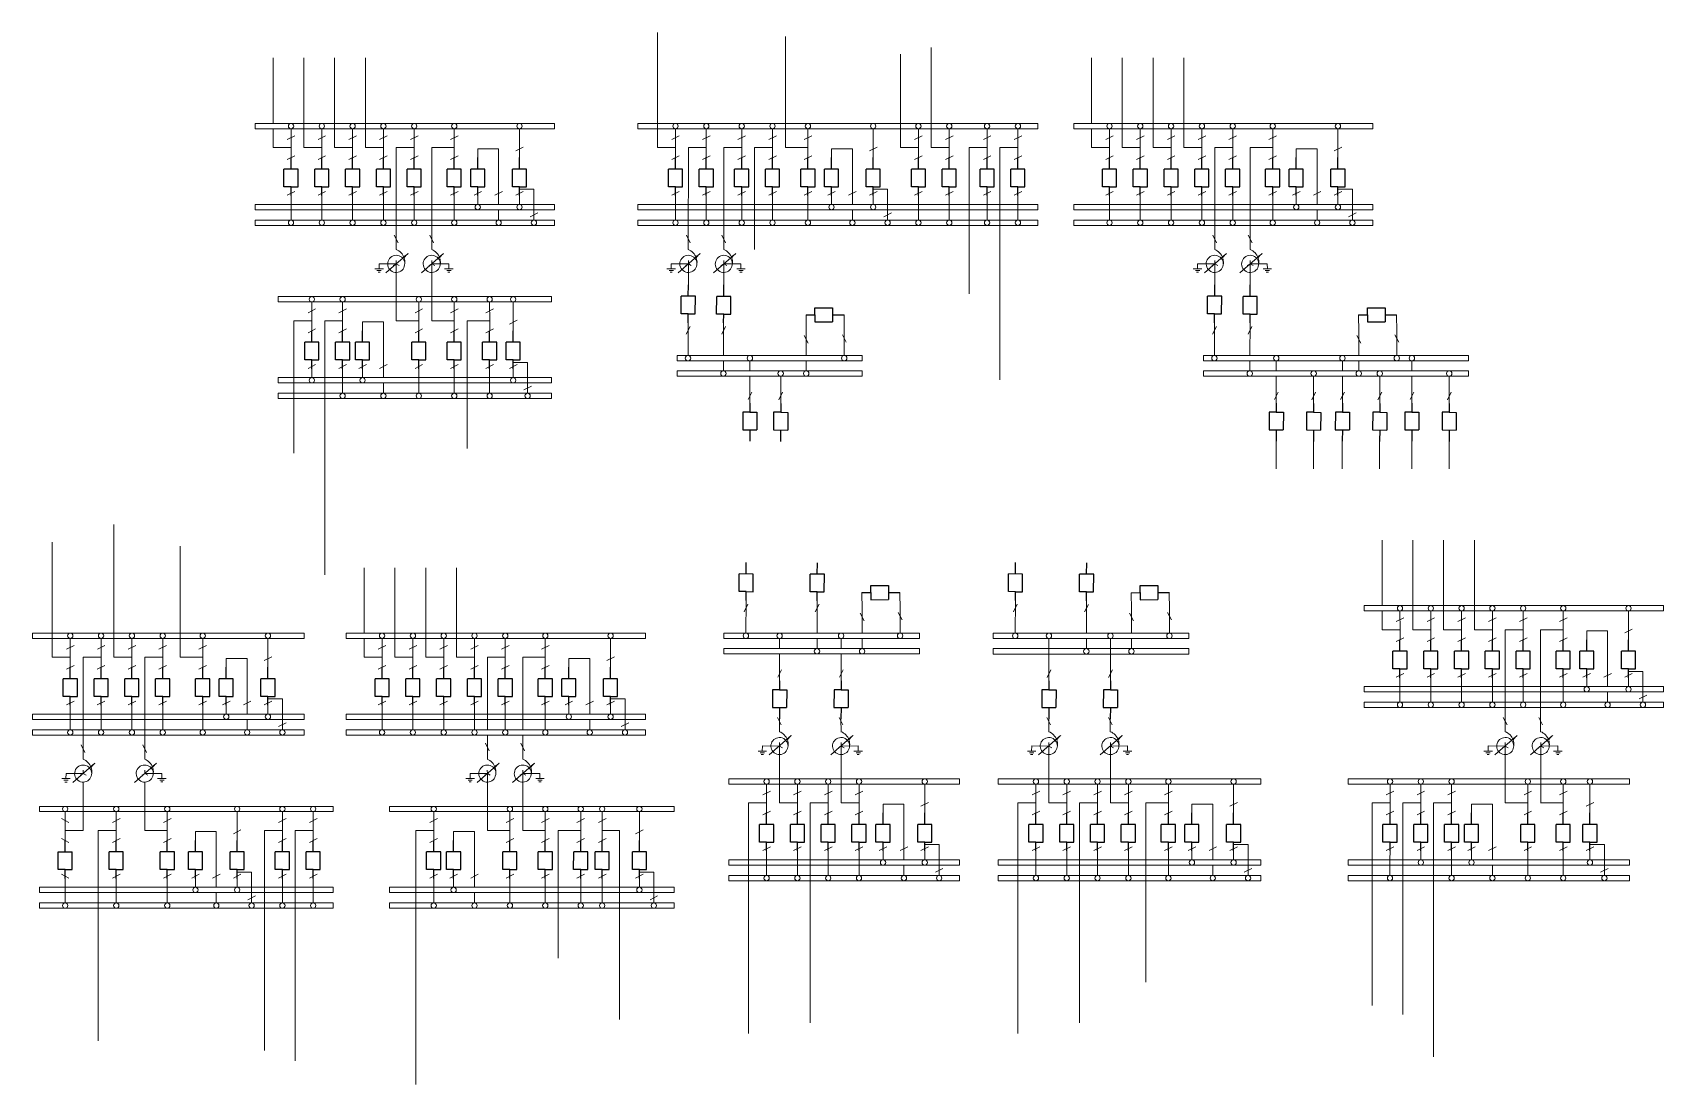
# Model space of a CAD drawing. Header units: millimetres. Extents: x 261 to 7736, y -4274 to -131.
# Drawn here: x 6814 to 7736, y -4274 to -3679 of the extents above.
import ezdxf

# ---------------------------------------------------------------- set-up
doc = ezdxf.new("R2010")
doc.units = ezdxf.units.MM
doc.layers.add('СХЕМА1', color=7, linetype='Continuous')
doc.layers.add('тонкая', color=7, linetype='Continuous', lineweight=20)
doc.layers.add('штриховка', color=2, linetype='Continuous', lineweight=20)

# ---------------------------------------------------------------- blocks, each defined once
blk = doc.blocks.new('Выключатель')
for p, q in [((-4, 0), (-4, 10)), ((-4, 10), (4, 10)), ((0, 10), (0, 16.5)), ((4, 0), (4, 10)), ((0, 0), (-4, 0)), ((0, 0), (4, 0)), ((0, -5), (0, 0))]:
    blk.add_line(p, q)

msp = doc.modelspace()

# ---------------------------------------------------------------- linework, layer by layer
at = {"lineweight": 15}
for p, q in [((7167.22, -3679.04), (7167.22, -3744.09)), ((7239.53, -3744.09), (7239.53, -3681.25)), ((7322.05, -3744.09), (7322.05, -3687.5)), ((6949.75, -3693.41), (6949.75, -3730.43)), ((6967.15, -3744.09), (6967.15, -3693.41)), ((6984.57, -3744.09), (6984.57, -3693.41)), ((7002, -3744.09), (7002, -3693.41)), ((7304.63, -3691.18), (7304.63, -3744.09)), ((7412.73, -3693.41), (7412.73, -3730.43)), ((7430.13, -3744.09), (7430.13, -3693.41)), ((7447.56, -3744.09), (7447.56, -3693.41)), ((7464.98, -3744.09), (7464.98, -3693.41)), ((6949.75, -3733.43), (6949.75, -3744.09)), ((7108.88, -3730.43), (7108.88, -3733.43)), ((7382.33, -3733.43), (7382.33, -3730.43)), ((7412.73, -3733.43), (7412.73, -3744.09)), ((7571.86, -3730.43), (7571.86, -3733.43)), ((7019.42, -3744.09), (7019.4, -3801.8)), ((7039.45, -3744.09), (7039.45, -3801.8)), ((7184.65, -3744.09), (7184.61, -3801.8)), ((7204.68, -3744.09), (7204.68, -3801.8)), ((7222.1, -3744.09), (7222.06, -3801.81)), ((7343.48, -3826.75), (7343.48, -3744.09)), ((7360.9, -3744.09), (7360.9, -3875.5)), ((7482.41, -3744.09), (7482.37, -3801.8)), ((7502.44, -3744.09), (7502.44, -3801.8)), ((7108.88, -3776.26), (7108.88, -3779.26)), ((7382.33, -3779.26), (7382.33, -3776.26)), ((7571.86, -3776.26), (7571.86, -3779.26)), ((7108.88, -3785.1), (7108.88, -3788.1)), ((7382.33, -3788.1), (7382.33, -3785.1)), ((7571.86, -3785.1), (7571.86, -3788.1)), ((7019.42, -3809.87), (7019.41, -3807.97)), ((7039.49, -3809.87), (7039.48, -3807.97)), ((7184.65, -3809.87), (7184.64, -3807.97)), ((7204.72, -3809.87), (7204.71, -3807.97)), ((7482.4, -3809.87), (7482.39, -3807.97)), ((7502.47, -3809.87), (7502.46, -3807.97)), ((7012.15, -3812.74), (7007.31, -3812.72)), ((7010.93, -3813.7), (7008.51, -3813.69)), ((7010.32, -3814.67), (7009.11, -3814.66)), ((7009.74, -3809.82), (7009.73, -3812.73)), ((7019.42, -3809.87), (7009.74, -3809.82)), ((7017.75, -3810.88), (7019.42, -3809.87)), ((7019.42, -3809.87), (7021.1, -3810.86)), ((7037.82, -3810.88), (7039.49, -3809.87)), ((7039.49, -3809.87), (7049.17, -3809.82)), ((7039.49, -3809.87), (7041.17, -3810.86)), ((7046.77, -3812.74), (7051.61, -3812.71)), ((7047.98, -3813.7), (7050.4, -3813.69)), ((7048.59, -3814.67), (7049.8, -3814.66)), ((7049.17, -3809.82), (7049.19, -3812.73)), ((7177.37, -3812.74), (7172.53, -3812.72)), ((7176.16, -3813.7), (7173.74, -3813.69)), ((7175.55, -3814.67), (7174.34, -3814.66)), ((7174.97, -3809.82), (7174.95, -3812.73)), ((7184.65, -3809.87), (7174.97, -3809.82)), ((7182.98, -3810.88), (7184.65, -3809.87)), ((7184.65, -3809.87), (7186.33, -3810.86)), ((7184.65, -3821.84), (7184.65, -3809.9)), ((7203.05, -3810.88), (7204.72, -3809.87)), ((7204.72, -3809.87), (7214.4, -3809.82)), ((7204.72, -3809.87), (7204.72, -3821.84)), ((7204.72, -3809.87), (7206.4, -3810.86)), ((7211.99, -3812.74), (7216.83, -3812.71)), ((7213.21, -3813.7), (7215.63, -3813.69)), ((7213.82, -3814.67), (7215.03, -3814.66)), ((7214.4, -3809.82), (7214.41, -3812.73)), ((7475.13, -3812.74), (7470.29, -3812.72)), ((7473.91, -3813.7), (7471.49, -3813.69)), ((7473.3, -3814.67), (7472.09, -3814.66)), ((7472.73, -3809.82), (7472.71, -3812.73)), ((7482.4, -3809.87), (7472.73, -3809.82)), ((7480.73, -3810.88), (7482.4, -3809.87)), ((7482.4, -3809.87), (7484.09, -3810.86)), ((7482.41, -3821.84), (7482.41, -3809.9)), ((7500.8, -3810.88), (7502.47, -3809.87)), ((7502.47, -3809.87), (7512.15, -3809.82)), ((7502.47, -3809.87), (7504.16, -3810.86)), ((7502.47, -3809.87), (7502.47, -3821.84)), ((7509.75, -3812.74), (7514.59, -3812.71)), ((7510.96, -3813.7), (7513.38, -3813.69)), ((7511.57, -3814.67), (7512.78, -3814.66)), ((7512.15, -3809.82), (7512.17, -3812.73)), ((6952.7, -3831.44), (6952.7, -3828.44)), ((7107.14, -3828.44), (7107.14, -3831.44)), ((6961.5, -3842.11), (6961.5, -3916.9)), ((6978.93, -3842.11), (6978.93, -3985.76)), ((7178.34, -3861.69), (7178.33, -3861.69)), ((7178.33, -3864.76), (7178.33, -3861.69)), ((7178.33, -3861.69), (7282.96, -3861.69)), ((7178.33, -3864.76), (7282.96, -3864.76)), ((7219.48, -3870.43), (7219.48, -3864.76)), ((7282.96, -3864.76), (7282.96, -3861.69)), ((7476.1, -3861.69), (7476.09, -3861.69)), ((7476.09, -3864.76), (7476.09, -3861.69)), ((7476.09, -3861.69), (7625.99, -3861.69)), ((7476.09, -3864.76), (7625.99, -3864.76)), ((7517.24, -3870.43), (7517.24, -3864.76)), ((7554.67, -3870.43), (7554.67, -3864.76)), ((7593.94, -3870.43), (7593.94, -3864.76)), ((7625.99, -3864.76), (7625.99, -3861.69)), ((6952.7, -3877.27), (6952.7, -3874.27)), ((7107.14, -3874.27), (7107.14, -3877.27)), ((7178.3, -3870.43), (7178.29, -3870.43)), ((7178.29, -3873.5), (7178.29, -3870.43)), ((7178.29, -3870.43), (7282.96, -3870.43)), ((7178.29, -3873.5), (7282.96, -3873.5)), ((7219.48, -3888.77), (7219.48, -3873.5)), ((7236.9, -3888.88), (7236.9, -3873.5)), ((7282.96, -3873.5), (7282.96, -3870.43)), ((7476.06, -3870.43), (7476.05, -3870.43)), ((7476.05, -3873.5), (7476.05, -3870.43)), ((7476.05, -3870.43), (7625.99, -3870.43)), ((7476.05, -3873.5), (7625.99, -3873.5)), ((7517.24, -3888.77), (7517.24, -3873.5)), ((7538.36, -3888.88), (7538.36, -3873.5)), ((7554.67, -3888.77), (7554.67, -3873.5)), ((7575.79, -3888.88), (7575.79, -3873.5)), ((7593.94, -3888.77), (7593.94, -3873.5)), ((7615.07, -3888.88), (7615.07, -3873.5)), ((7625.99, -3873.5), (7625.99, -3870.43)), ((6952.7, -3886.11), (6952.7, -3883.11)), ((7107.14, -3883.11), (7107.14, -3886.11)), ((7517.12, -3910.27), (7517.12, -3925.83)), ((7538.25, -3910.27), (7538.25, -3925.83)), ((7554.55, -3910.27), (7554.55, -3925.83)), ((7575.68, -3910.27), (7575.68, -3925.83)), ((7593.83, -3910.27), (7593.83, -3925.83)), ((7614.95, -3910.27), (7614.95, -3925.83)), ((6859.72, -4032.47), (6859.72, -3957.38)), ((7577.06, -3966.22), (7577.06, -4003.24)), ((7594.45, -4016.9), (7594.45, -3966.22)), ((7611.88, -4016.9), (7611.88, -3966.22)), ((7629.3, -4016.9), (7629.3, -3966.22)), ((6824.87, -3967.42), (6824.87, -4032.47)), ((6897.18, -4032.47), (6897.18, -3969.63)), ((7001.27, -3981.79), (7001.27, -4018.81)), ((7018.67, -4032.47), (7018.67, -3981.79)), ((7036.09, -4032.47), (7036.09, -3981.79)), ((7053.51, -4032.47), (7053.51, -3981.79)), ((7736.18, -4003.24), (7736.18, -4006.24)), ((7577.06, -4006.24), (7577.06, -4016.9)), ((6967.33, -4021.81), (6967.33, -4018.81)), ((7001.27, -4021.81), (7001.27, -4032.47)), ((7160.4, -4018.81), (7160.4, -4021.81)), ((7204.68, -4021.87), (7204.68, -4018.81)), ((7204.68, -4018.81), (7315.31, -4018.81)), ((7204.68, -4021.87), (7315.31, -4021.87)), ((7236.29, -4027.54), (7236.29, -4021.87)), ((7271.1, -4027.54), (7271.1, -4021.87)), ((7315.31, -4021.87), (7315.31, -4018.81)), ((7357.03, -4021.89), (7357.03, -4018.83)), ((7357.03, -4018.83), (7467.67, -4018.83)), ((7357.03, -4021.89), (7467.67, -4021.89)), ((7388.64, -4045.9), (7388.64, -4021.89)), ((7423.45, -4045.9), (7423.45, -4021.89)), ((7467.67, -4021.89), (7467.67, -4018.83)), ((7646.73, -4016.9), (7646.69, -4074.6)), ((7666.76, -4016.9), (7666.76, -4074.6)), ((7204.63, -4030.61), (7204.63, -4027.54)), ((7204.63, -4027.54), (7315.31, -4027.54)), ((7204.63, -4030.61), (7315.31, -4030.61)), ((7236.29, -4045.88), (7236.29, -4030.61)), ((7271.1, -4045.88), (7271.1, -4030.61)), ((7315.31, -4030.61), (7315.31, -4027.54)), ((7356.98, -4030.63), (7356.98, -4027.56)), ((7356.98, -4027.56), (7467.67, -4027.56)), ((7356.98, -4030.63), (7467.67, -4030.63)), ((7467.67, -4030.63), (7467.67, -4027.56)), ((6842.3, -4032.47), (6842.26, -4090.19)), ((6877.14, -4032.47), (6877.11, -4090.17)), ((7070.94, -4032.47), (7070.94, -4073.47)), ((7090.97, -4032.47), (7090.97, -4073.47)), ((7736.18, -4049.06), (7736.18, -4052.06)), ((7736.18, -4057.9), (7736.18, -4060.9)), ((6967.33, -4067.63), (6967.33, -4064.63)), ((7160.4, -4064.63), (7160.4, -4067.63)), ((7236.18, -4067.38), (7236.14, -4074.6)), ((7270.99, -4067.38), (7271.02, -4074.62)), ((7388.49, -4074.6), (7388.53, -4067.4)), ((7423.34, -4074.6), (7423.34, -4067.4)), ((6967.33, -4076.47), (6967.33, -4073.47)), ((7070.94, -4076.47), (7070.94, -4090.19)), ((7090.97, -4076.47), (7090.97, -4090.17)), ((7160.4, -4073.47), (7160.4, -4076.47)), ((7228.9, -4085.55), (7224.06, -4085.52)), ((7227.69, -4086.51), (7225.27, -4086.49)), ((7226.5, -4082.63), (7226.48, -4085.53)), ((7236.18, -4082.68), (7226.5, -4082.63)), ((7234.51, -4083.69), (7236.18, -4082.68)), ((7236.18, -4082.68), (7236.17, -4080.77)), ((7236.18, -4114.91), (7236.18, -4082.68)), ((7236.18, -4082.68), (7237.86, -4083.67)), ((7269.36, -4083.69), (7271.03, -4082.68)), ((7271.03, -4082.68), (7271.02, -4080.77)), ((7271.03, -4082.68), (7280.71, -4082.63)), ((7271.03, -4114.91), (7271.03, -4082.68)), ((7271.03, -4082.68), (7272.71, -4083.67)), ((7278.3, -4085.54), (7283.14, -4085.52)), ((7279.52, -4086.51), (7281.94, -4086.49)), ((7280.71, -4082.63), (7280.72, -4085.53)), ((7381.26, -4085.55), (7376.42, -4085.52)), ((7380.04, -4086.51), (7377.62, -4086.49)), ((7378.85, -4082.63), (7378.84, -4085.53)), ((7388.53, -4082.68), (7378.85, -4082.63)), ((7386.86, -4083.69), (7388.53, -4082.68)), ((7388.53, -4082.68), (7388.52, -4080.77)), ((7388.53, -4114.91), (7388.53, -4082.68)), ((7388.53, -4082.68), (7390.21, -4083.67)), ((7421.71, -4083.69), (7423.38, -4082.68)), ((7423.38, -4082.68), (7423.37, -4080.77)), ((7423.38, -4082.68), (7433.06, -4082.63)), ((7423.38, -4114.91), (7423.38, -4082.68)), ((7423.38, -4082.68), (7425.06, -4083.67)), ((7430.65, -4085.54), (7435.49, -4085.52)), ((7431.87, -4086.51), (7434.29, -4086.49)), ((7433.06, -4082.63), (7433.07, -4085.53)), ((7639.45, -4085.55), (7634.61, -4085.52)), ((7638.24, -4086.51), (7635.82, -4086.49)), ((7637.05, -4082.63), (7637.03, -4085.53)), ((7646.73, -4082.68), (7637.05, -4082.63)), ((7645.06, -4083.69), (7646.73, -4082.68)), ((7646.73, -4082.68), (7646.72, -4080.77)), ((7646.73, -4082.68), (7648.41, -4083.67)), ((7665.13, -4083.69), (7666.8, -4082.68)), ((7666.8, -4082.68), (7666.79, -4080.77)), ((7666.8, -4082.68), (7676.48, -4082.63)), ((7666.8, -4082.68), (7668.48, -4083.67)), ((7674.07, -4085.54), (7678.91, -4085.52)), ((7675.29, -4086.51), (7677.71, -4086.49)), ((7676.48, -4082.63), (7676.49, -4085.53)), ((7227.08, -4087.47), (7225.87, -4087.47)), ((7280.13, -4087.47), (7281.34, -4087.46)), ((7379.43, -4087.47), (7378.22, -4087.47)), ((7432.48, -4087.47), (7433.69, -4087.46)), ((7637.63, -4087.47), (7636.42, -4087.47)), ((7675.9, -4087.47), (7677.11, -4087.46)), ((6835.02, -4101.13), (6830.18, -4101.1)), ((6833.81, -4102.09), (6831.39, -4102.08)), ((6833.2, -4103.06), (6831.99, -4103.05)), ((6832.62, -4098.21), (6832.6, -4101.12)), ((6842.3, -4098.26), (6832.62, -4098.21)), ((6840.62, -4099.27), (6842.3, -4098.26)), ((6842.3, -4098.26), (6842.29, -4096.36)), ((6842.3, -4098.26), (6843.98, -4099.25)), ((6842.3, -4130.48), (6842.3, -4103.12)), ((6875.47, -4099.26), (6877.14, -4098.25)), ((6877.14, -4098.25), (6877.13, -4096.34)), ((6877.14, -4098.25), (6886.82, -4098.2)), ((6877.14, -4098.25), (6878.83, -4099.24)), ((6877.14, -4130.48), (6877.14, -4103.12)), ((6884.42, -4101.11), (6889.26, -4101.09)), ((6885.63, -4102.08), (6888.05, -4102.06)), ((6886.24, -4103.04), (6887.45, -4103.03)), ((6886.82, -4098.2), (6886.84, -4101.1)), ((7063.66, -4101.12), (7058.82, -4101.09)), ((7062.45, -4102.08), (7060.03, -4102.06)), ((7061.84, -4103.04), (7060.63, -4103.04)), ((7061.26, -4098.2), (7061.24, -4101.1)), ((7070.94, -4098.25), (7061.26, -4098.2)), ((7069.27, -4099.26), (7070.94, -4098.25)), ((7070.94, -4098.25), (7070.93, -4096.34)), ((7070.94, -4098.25), (7072.62, -4099.24)), ((7089.34, -4099.26), (7091.01, -4098.25)), ((7091.01, -4098.25), (7091, -4096.34)), ((7091.01, -4098.25), (7100.69, -4098.2)), ((7091.01, -4098.25), (7092.69, -4099.24)), ((7098.28, -4101.11), (7103.12, -4101.09)), ((7099.5, -4102.08), (7101.92, -4102.06)), ((7100.11, -4103.04), (7101.32, -4103.03)), ((7100.69, -4098.2), (7100.7, -4101.1)), ((7338.11, -4101.25), (7338.11, -4104.25)), ((7508.51, -4104.25), (7508.51, -4101.25)), ((7717, -4101.25), (7717, -4104.25)), ((6983.7, -4116.82), (6983.7, -4119.82)), ((7176.55, -4116.82), (7176.55, -4119.82)), ((7218.75, -4245.38), (7218.75, -4114.91)), ((7253.6, -4114.91), (7253.6, -4239.4)), ((7371.11, -4245.38), (7371.11, -4114.91)), ((7405.95, -4114.91), (7405.95, -4239.4)), ((7443.41, -4114.91), (7443.41, -4216.33)), ((7571.39, -4114.91), (7571.39, -4229.53)), ((7588.81, -4114.91), (7588.81, -4234.68)), ((7606.23, -4114.91), (7606.23, -4258.57)), ((6850.86, -4130.48), (6850.86, -4249.48)), ((6944.85, -4255), (6944.85, -4130.48)), ((6962.28, -4130.48), (6962.28, -4260.8)), ((7030.45, -4130.48), (7030.45, -4274.14)), ((7145.7, -4237.34), (7145.7, -4130.48)), ((7338.11, -4147.07), (7338.11, -4150.07)), ((7508.51, -4150.07), (7508.51, -4147.07)), ((7717, -4147.07), (7717, -4150.07)), ((7338.11, -4155.92), (7338.11, -4158.92)), ((7508.51, -4158.92), (7508.51, -4155.92)), ((7717, -4155.92), (7717, -4158.92)), ((6983.7, -4162.64), (6983.7, -4165.64)), ((7176.55, -4162.64), (7176.55, -4165.64)), ((6983.7, -4171.49), (6983.7, -4174.49)), ((7176.55, -4171.49), (7176.55, -4174.49))]:
    msp.add_line(p, q, dxfattribs=at)
at = {"color": 18, "lineweight": 15, "true_color": 0x000000}
for p, q in [((7184.53, -3843.23), (7184.47, -3861.69)), ((7204.6, -3843.34), (7204.54, -3861.69)), ((7251.3, -3848.36), (7251.25, -3838.8)), ((7272.8, -3848.24), (7272.75, -3838.69)), ((7482.29, -3843.23), (7482.23, -3861.69)), ((7502.36, -3843.34), (7502.3, -3861.69)), ((7563.86, -3848.36), (7563.81, -3838.8)), ((7585.36, -3848.24), (7585.31, -3838.69)), ((7251.3, -3848.36), (7251.33, -3861.69)), ((7272.8, -3848.24), (7272.82, -3861.69)), ((7563.86, -3848.36), (7563.89, -3861.69)), ((7585.36, -3848.24), (7585.38, -3861.69)), ((7183.24, -3861.76), (7183.24, -3861.72)), ((7183.24, -3861.76), (7183.24, -3861.72)), ((7189.43, -3864.75), (7189.43, -3864.82)), ((7204.53, -3864.76), (7204.51, -3870.43)), ((7217.55, -3861.69), (7217.55, -3861.69)), ((7251.33, -3864.76), (7251.35, -3870.43)), ((7481, -3861.76), (7481, -3861.72)), ((7481, -3861.76), (7481, -3861.72)), ((7487.19, -3864.75), (7487.19, -3864.82)), ((7502.29, -3864.76), (7502.27, -3870.43)), ((7515.3, -3861.69), (7515.3, -3861.69)), ((7563.89, -3864.76), (7563.91, -3870.43)), ((7183.2, -3870.5), (7183.2, -3870.46)), ((7480.95, -3870.5), (7480.95, -3870.46)), ((7217.27, -4000.34), (7217.21, -4018.81)), ((7257.52, -4000.45), (7257.46, -4018.81)), ((7282.91, -4005.47), (7282.86, -3995.91)), ((7304.41, -4005.36), (7304.36, -3995.8)), ((7369.62, -4000.36), (7369.56, -4018.83)), ((7409.87, -4000.47), (7409.81, -4018.83)), ((7435.27, -4005.49), (7435.22, -3995.93)), ((7456.76, -4005.38), (7456.71, -3995.82)), ((7282.91, -4005.47), (7282.94, -4018.81)), ((7304.41, -4005.36), (7304.44, -4018.81)), ((7435.27, -4005.49), (7435.3, -4018.83)), ((7456.76, -4005.38), (7456.79, -4018.83)), ((7234.36, -4018.81), (7234.36, -4018.81)), ((7257.45, -4021.87), (7257.43, -4027.54)), ((7282.95, -4021.87), (7282.96, -4027.54)), ((7386.71, -4018.83), (7386.71, -4018.83)), ((7409.8, -4021.89), (7409.78, -4027.57)), ((7435.3, -4021.89), (7435.31, -4027.56))]:
    msp.add_line(p, q, dxfattribs=at)
at = {"lineweight": 15}
for centre, radius in [((6959.89, -3731.93), 1.5), ((6977.31, -3731.93), 1.5), ((6994.73, -3731.93), 1.5), ((7012.16, -3731.93), 1.5), ((7029.58, -3731.93), 1.5), ((7052.22, -3731.93), 1.5), ((7089.13, -3731.93), 1.5), ((7177.38, -3731.93), 1.5), ((7194.81, -3731.93), 1.5), ((7214.84, -3731.93), 1.5), ((7232.26, -3731.93), 1.5), ((7252.29, -3731.93), 1.5), ((7289.21, -3731.93), 1.5), ((7314.79, -3731.93), 1.5), ((7332.21, -3731.93), 1.5), ((7353.64, -3731.93), 1.5), ((7371.06, -3731.93), 1.5), ((7422.87, -3731.93), 1.5), ((7440.29, -3731.93), 1.5), ((7457.72, -3731.93), 1.5), ((7475.14, -3731.93), 1.5), ((7492.57, -3731.93), 1.5), ((7515.2, -3731.93), 1.5), ((7552.11, -3731.93), 1.5), ((7065.53, -3777.76), 1.5), ((7089.13, -3777.76), 1.5), ((7265.6, -3777.76), 1.5), ((7289.21, -3777.76), 1.5), ((7528.51, -3777.76), 1.5), ((7552.11, -3777.76), 1.5), ((6959.88, -3786.6), 1.5), ((6977.31, -3786.6), 1.5), ((6994.73, -3786.6), 1.5), ((7012.16, -3786.6), 1.5), ((7029.58, -3786.6), 1.5), ((7052.22, -3786.6), 1.5), ((7077.34, -3786.6), 1.5), ((7097.29, -3786.6), 1.5), ((7177.38, -3786.6), 1.5), ((7194.81, -3786.6), 1.5), ((7214.84, -3786.6), 1.5), ((7232.26, -3786.6), 1.5), ((7252.29, -3786.6), 1.5), ((7277.42, -3786.6), 1.5), ((7297.37, -3786.6), 1.5), ((7314.79, -3786.6), 1.5), ((7332.21, -3786.6), 1.5), ((7353.64, -3786.6), 1.5), ((7371.06, -3786.6), 1.5), ((7422.87, -3786.6), 1.5), ((7440.29, -3786.6), 1.5), ((7457.72, -3786.6), 1.5), ((7475.14, -3786.6), 1.5), ((7492.56, -3786.6), 1.5), ((7515.2, -3786.6), 1.5), ((7540.33, -3786.6), 1.5), ((7560.28, -3786.6), 1.5), ((6971.67, -3829.94), 1.5), ((6989.09, -3829.94), 1.5), ((7032.19, -3829.94), 1.5), ((7052.22, -3829.94), 1.5), ((7072.25, -3829.94), 1.5), ((7085.57, -3829.94), 1.5), ((7184.44, -3863.23), 1.53), ((7219.46, -3863.23), 1.53), ((7272.82, -3863.23), 1.53), ((7482.2, -3863.23), 1.53), ((7517.22, -3863.23), 1.53), ((7554.65, -3863.23), 1.53), ((7585.38, -3863.23), 1.53), ((7593.92, -3863.23), 1.53), ((6971.66, -3875.77), 1.5), ((7000.35, -3875.77), 1.5), ((7085.57, -3875.77), 1.5), ((7204.48, -3871.96), 1.53), ((7236.88, -3871.96), 1.53), ((7251.33, -3871.96), 1.53), ((7502.24, -3871.96), 1.53), ((7538.34, -3871.96), 1.53), ((7563.89, -3871.96), 1.53), ((7575.77, -3871.96), 1.53), ((7615.05, -3871.96), 1.53), ((6989.09, -3884.61), 1.5), ((7012.16, -3884.61), 1.5), ((7032.19, -3884.61), 1.5), ((7052.22, -3884.61), 1.5), ((7072.25, -3884.61), 1.5), ((7093.73, -3884.61), 1.5), ((7587.19, -4004.74), 1.5), ((7604.62, -4004.74), 1.5), ((7622.04, -4004.74), 1.5), ((7639.46, -4004.74), 1.5), ((7656.89, -4004.74), 1.5), ((7679.53, -4004.74), 1.5), ((7716.44, -4004.74), 1.5), ((6835.03, -4020.31), 1.5), ((6852.46, -4020.31), 1.5), ((6869.88, -4020.31), 1.5), ((6887.3, -4020.31), 1.5), ((6909.94, -4020.31), 1.5), ((6946.85, -4020.31), 1.5), ((7011.4, -4020.31), 1.5), ((7028.83, -4020.31), 1.5), ((7046.25, -4020.31), 1.5), ((7063.67, -4020.31), 1.5), ((7081.1, -4020.31), 1.5), ((7103.74, -4020.31), 1.5), ((7140.65, -4020.31), 1.5), ((7217.18, -4020.34), 1.53), ((7236.27, -4020.34), 1.53), ((7271.08, -4020.34), 1.53), ((7304.44, -4020.34), 1.53), ((7369.53, -4020.36), 1.53), ((7388.62, -4020.36), 1.53), ((7423.43, -4020.36), 1.53), ((7456.79, -4020.36), 1.53), ((7257.4, -4029.08), 1.53), ((7282.94, -4029.08), 1.53), ((7409.75, -4029.1), 1.53), ((7435.3, -4029.1), 1.53), ((7692.83, -4050.56), 1.5), ((7716.44, -4050.56), 1.5), ((7587.19, -4059.4), 1.5), ((7604.61, -4059.4), 1.5), ((7622.04, -4059.4), 1.5), ((7639.46, -4059.4), 1.5), ((7656.89, -4059.4), 1.5), ((7679.52, -4059.4), 1.5), ((7704.65, -4059.4), 1.5), ((7724.6, -4059.4), 1.5), ((6923.25, -4066.13), 1.5), ((6946.85, -4066.13), 1.5), ((7117.05, -4066.13), 1.5), ((7140.65, -4066.13), 1.5), ((6835.03, -4074.97), 1.5), ((6852.45, -4074.97), 1.5), ((6869.88, -4074.97), 1.5), ((6887.3, -4074.97), 1.5), ((6909.94, -4074.97), 1.5), ((6935.07, -4074.97), 1.5), ((6955.02, -4074.97), 1.5), ((7011.4, -4074.97), 1.5), ((7028.82, -4074.97), 1.5), ((7046.25, -4074.97), 1.5), ((7063.67, -4074.97), 1.5), ((7081.1, -4074.97), 1.5), ((7103.74, -4074.97), 1.5), ((7128.86, -4074.97), 1.5), ((7148.81, -4074.97), 1.5), ((7228.91, -4102.75), 1.5), ((7246.34, -4102.75), 1.5), ((7263.76, -4102.75), 1.5), ((7281.19, -4102.75), 1.5), ((7318.36, -4102.75), 1.5), ((7381.27, -4102.75), 1.5), ((7398.69, -4102.75), 1.5), ((7416.11, -4102.75), 1.5), ((7433.54, -4102.75), 1.5), ((7456.18, -4102.75), 1.5), ((7493.09, -4102.75), 1.5), ((7581.55, -4102.75), 1.5), ((7598.97, -4102.75), 1.5), ((7616.39, -4102.75), 1.5), ((7659.49, -4102.75), 1.5), ((7679.53, -4102.75), 1.5), ((7694.66, -4102.75), 1.5), ((6832.14, -4118.32), 1.5), ((6861.02, -4118.32), 1.5), ((6889.91, -4118.32), 1.5), ((6929.43, -4118.32), 1.5), ((6955.01, -4118.32), 1.5), ((6972.44, -4118.32), 1.5), ((7040.61, -4118.32), 1.5), ((7083.71, -4118.32), 1.5), ((7103.74, -4118.32), 1.5), ((7123.77, -4118.32), 1.5), ((7135.91, -4118.32), 1.5), ((7156.96, -4118.32), 1.5), ((7294.76, -4148.57), 1.5), ((7318.36, -4148.57), 1.5), ((7469.49, -4148.57), 1.5), ((7493.09, -4148.57), 1.5), ((7598.97, -4148.57), 1.5), ((7627.65, -4148.57), 1.5), ((7694.66, -4148.57), 1.5), ((7228.91, -4157.42), 1.5), ((7246.34, -4157.42), 1.5), ((7263.76, -4157.42), 1.5), ((7281.18, -4157.42), 1.5), ((7306.58, -4157.42), 1.5), ((7326.53, -4157.42), 1.5), ((7381.26, -4157.42), 1.5), ((7398.69, -4157.42), 1.5), ((7416.11, -4157.42), 1.5), ((7433.54, -4157.42), 1.5), ((7456.17, -4157.42), 1.5), ((7481.3, -4157.42), 1.5), ((7501.25, -4157.42), 1.5), ((7581.54, -4157.42), 1.5), ((7616.39, -4157.42), 1.5), ((7639.47, -4157.42), 1.5), ((7659.49, -4157.42), 1.5), ((7679.52, -4157.42), 1.5), ((7702.83, -4157.42), 1.5), ((6905.83, -4164.14), 1.5), ((6929.43, -4164.14), 1.5), ((7051.87, -4164.14), 1.5), ((7156.96, -4164.14), 1.5), ((6832.14, -4172.99), 1.5), ((6861.02, -4172.99), 1.5), ((6889.91, -4172.99), 1.5), ((6917.64, -4172.99), 1.5), ((6937.59, -4172.99), 1.5), ((6955.01, -4172.99), 1.5), ((6972.44, -4172.99), 1.5), ((7040.6, -4172.99), 1.5), ((7063.68, -4172.99), 1.5), ((7083.7, -4172.99), 1.5), ((7103.73, -4172.99), 1.5), ((7123.77, -4172.99), 1.5), ((7135.91, -4172.99), 1.5), ((7165.12, -4172.99), 1.5)]:
    msp.add_circle(centre, radius, dxfattribs=at)
for centre, radius, start, end in [((7019.42, -3809.9), 4.84, 0.30044, 322.57596), ((7016.64, -3808.97), 7.68, 329.68007, 69.04534), ((7039.49, -3809.9), 4.84, 0.30044, 322.57596), ((7036.71, -3808.97), 7.68, 329.68007, 69.04534), ((7184.65, -3809.9), 4.84, 0.30044, 322.57596), ((7181.86, -3808.97), 7.68, 329.68007, 69.04534), ((7204.72, -3809.9), 4.84, 0.30044, 322.57596), ((7201.93, -3808.97), 7.68, 329.68007, 69.04534), ((7482.41, -3809.9), 4.84, 0.30044, 322.57596), ((7479.62, -3808.97), 7.68, 329.68007, 69.04534), ((7502.47, -3809.9), 4.84, 0.30044, 322.57596), ((7499.69, -3808.97), 7.68, 329.68007, 69.04534), ((7233.39, -4081.77), 7.68, 329.68007, 69.04534), ((7268.24, -4081.77), 7.68, 329.68007, 69.04534), ((7385.75, -4081.77), 7.68, 329.68007, 69.04534), ((7420.59, -4081.77), 7.68, 329.68007, 69.04534), ((7643.94, -4081.77), 7.68, 329.68007, 69.04534), ((7664.01, -4081.77), 7.68, 329.68007, 69.04534), ((7236.18, -4082.71), 4.84, 0.30044, 322.57596), ((7271.03, -4082.71), 4.84, 0.30044, 322.57596), ((7388.53, -4082.71), 4.84, 0.30044, 322.57596), ((7423.38, -4082.71), 4.84, 0.30044, 322.57596), ((7646.73, -4082.71), 4.84, 0.30044, 322.57596), ((7666.8, -4082.71), 4.84, 0.30044, 322.57596), ((6842.3, -4098.29), 4.84, 0.30044, 322.57596), ((6839.51, -4097.36), 7.68, 329.68007, 69.04534), ((6877.14, -4098.28), 4.84, 0.30044, 322.57596), ((6874.36, -4097.34), 7.68, 329.68007, 69.04534), ((7070.94, -4098.28), 4.84, 0.30044, 322.57596), ((7068.15, -4097.34), 7.68, 329.68007, 69.04534), ((7091.01, -4098.28), 4.84, 0.30044, 322.57596), ((7088.22, -4097.34), 7.68, 329.68007, 69.04534)]:
    msp.add_arc(centre, radius, start, end, dxfattribs=at)
at = {"layer": 'СХЕМА1', "lineweight": 15}
for p, q in [((6962.04, -3737.36), (6957.76, -3739.5)), ((6979.47, -3737.36), (6975.18, -3739.5)), ((6996.89, -3737.36), (6992.6, -3739.5)), ((7014.31, -3737.36), (7010.03, -3739.5)), ((7031.74, -3737.36), (7027.45, -3739.5)), ((7054.38, -3737.36), (7050.09, -3739.5)), ((7091.28, -3743.77), (7087, -3745.91)), ((7179.54, -3737.36), (7175.25, -3739.5)), ((7196.96, -3737.36), (7192.68, -3739.5)), ((7216.99, -3737.36), (7212.71, -3739.5)), ((7234.42, -3737.36), (7230.13, -3739.5)), ((7254.45, -3737.36), (7250.16, -3739.5)), ((7291.36, -3743.77), (7287.07, -3745.91)), ((7316.94, -3737.36), (7312.66, -3739.5)), ((7334.37, -3737.36), (7330.08, -3739.5)), ((7355.79, -3737.36), (7351.51, -3739.5)), ((7373.22, -3737.36), (7368.93, -3739.5)), ((7425.02, -3737.36), (7420.74, -3739.5)), ((7442.45, -3737.36), (7438.16, -3739.5)), ((7459.87, -3737.36), (7455.59, -3739.5)), ((7477.3, -3737.36), (7473.01, -3739.5)), ((7494.72, -3737.36), (7490.44, -3739.5)), ((7517.36, -3737.36), (7513.07, -3739.5)), ((7554.27, -3743.77), (7549.98, -3745.91)), ((6962.04, -3748.68), (6957.75, -3750.82)), ((6979.46, -3748.68), (6975.18, -3750.82)), ((6996.89, -3748.68), (6992.6, -3750.82)), ((7014.31, -3748.68), (7010.03, -3750.82)), ((7031.74, -3748.68), (7027.45, -3750.82)), ((7054.37, -3748.68), (7050.09, -3750.82)), ((7179.54, -3748.68), (7175.25, -3750.82)), ((7196.96, -3748.68), (7192.68, -3750.82)), ((7216.99, -3748.68), (7212.71, -3750.82)), ((7234.42, -3748.68), (7230.13, -3750.82)), ((7254.45, -3748.68), (7250.16, -3750.82)), ((7316.94, -3748.68), (7312.66, -3750.82)), ((7334.37, -3748.68), (7330.08, -3750.82)), ((7355.79, -3748.68), (7351.51, -3750.82)), ((7373.22, -3748.68), (7368.93, -3750.82)), ((7425.02, -3748.68), (7420.74, -3750.82)), ((7442.45, -3748.68), (7438.16, -3750.82)), ((7459.87, -3748.68), (7455.59, -3750.82)), ((7477.3, -3748.68), (7473.01, -3750.82)), ((7494.72, -3748.68), (7490.43, -3750.82)), ((7517.36, -3748.68), (7513.07, -3750.82)), ((6962.04, -3768.86), (6957.75, -3771)), ((6979.46, -3768.86), (6975.18, -3771)), ((6996.89, -3768.86), (6992.6, -3771)), ((7014.31, -3768.86), (7010.03, -3771)), ((7031.74, -3768.86), (7027.45, -3771)), ((7054.37, -3768.86), (7050.09, -3771)), ((7067.69, -3768.86), (7063.4, -3771)), ((7079.49, -3768.86), (7075.21, -3771)), ((7091.29, -3768.86), (7087, -3771)), ((7179.54, -3768.86), (7175.25, -3771)), ((7196.96, -3768.86), (7192.68, -3771)), ((7216.99, -3768.86), (7212.71, -3771)), ((7234.42, -3768.86), (7230.13, -3771)), ((7254.45, -3768.86), (7250.16, -3771)), ((7267.76, -3768.86), (7263.47, -3771)), ((7279.57, -3768.86), (7275.28, -3771)), ((7291.36, -3768.86), (7287.08, -3771)), ((7316.94, -3768.86), (7312.66, -3771)), ((7334.37, -3768.86), (7330.08, -3771)), ((7355.79, -3768.86), (7351.51, -3771)), ((7373.22, -3768.86), (7368.93, -3771)), ((7425.02, -3768.86), (7420.74, -3771)), ((7442.45, -3768.86), (7438.16, -3771)), ((7459.87, -3768.86), (7455.59, -3771)), ((7477.3, -3768.86), (7473.01, -3771)), ((7494.72, -3768.86), (7490.43, -3771)), ((7517.36, -3768.86), (7513.07, -3771)), ((7530.67, -3768.86), (7526.38, -3771)), ((7542.48, -3768.86), (7538.19, -3771)), ((7554.27, -3768.86), (7549.98, -3771)), ((7099.45, -3781.1), (7095.16, -3783.24)), ((7299.52, -3781.1), (7295.24, -3783.24)), ((7562.43, -3781.1), (7558.15, -3783.24)), ((6973.82, -3835.37), (6969.53, -3837.51)), ((6991.24, -3835.37), (6986.96, -3837.51)), ((7034.34, -3835.37), (7030.06, -3837.51)), ((7054.37, -3835.37), (7050.09, -3837.51)), ((7074.41, -3835.37), (7070.12, -3837.51)), ((7087.72, -3841.78), (7083.43, -3843.92)), ((6973.82, -3846.69), (6969.53, -3848.83)), ((6991.24, -3846.69), (6986.96, -3848.83)), ((7034.34, -3846.69), (7030.06, -3848.83)), ((7054.37, -3846.69), (7050.09, -3848.83)), ((7074.41, -3846.69), (7070.12, -3848.83)), ((6973.82, -3866.87), (6969.53, -3869.01)), ((6991.24, -3866.87), (6986.96, -3869.01)), ((7002.5, -3866.87), (6998.22, -3869.01)), ((7014.31, -3866.87), (7010.03, -3869.01)), ((7034.34, -3866.87), (7030.06, -3869.01)), ((7054.37, -3866.87), (7050.09, -3869.01)), ((7074.4, -3866.87), (7070.12, -3869.01)), ((7087.72, -3866.87), (7083.44, -3869.01)), ((7095.89, -3879.11), (7091.6, -3881.25)), ((7589.35, -4010.16), (7585.06, -4012.3)), ((7606.77, -4010.16), (7602.48, -4012.3)), ((7624.19, -4010.16), (7619.91, -4012.3)), ((7641.62, -4010.16), (7637.33, -4012.3)), ((7659.04, -4010.16), (7654.76, -4012.3)), ((7681.68, -4010.16), (7677.4, -4012.3)), ((7589.35, -4021.48), (7585.06, -4023.63)), ((7606.77, -4021.48), (7602.48, -4023.63)), ((7624.19, -4021.48), (7619.91, -4023.63)), ((7641.62, -4021.48), (7637.33, -4023.63)), ((7659.04, -4021.48), (7654.76, -4023.63)), ((7681.68, -4021.48), (7677.39, -4023.63)), ((7718.59, -4016.57), (7714.3, -4018.71)), ((6837.19, -4025.73), (6832.9, -4027.87)), ((6854.61, -4025.73), (6850.33, -4027.87)), ((6872.04, -4025.73), (6867.75, -4027.87)), ((6889.46, -4025.73), (6885.17, -4027.87)), ((6912.1, -4025.73), (6907.81, -4027.87)), ((7013.56, -4025.73), (7009.27, -4027.87)), ((7030.98, -4025.73), (7026.7, -4027.87)), ((7048.41, -4025.73), (7044.12, -4027.87)), ((7065.83, -4025.73), (7061.54, -4027.87)), ((7083.25, -4025.73), (7078.97, -4027.87)), ((7105.89, -4025.73), (7101.61, -4027.87)), ((6837.19, -4037.05), (6832.9, -4039.2)), ((6854.61, -4037.05), (6850.32, -4039.2)), ((6872.03, -4037.05), (6867.75, -4039.2)), ((6889.46, -4037.05), (6885.17, -4039.2)), ((6912.1, -4037.05), (6907.81, -4039.2)), ((6949.01, -4032.14), (6944.72, -4034.28)), ((7013.56, -4037.05), (7009.27, -4039.2)), ((7030.98, -4037.05), (7026.7, -4039.2)), ((7048.41, -4037.05), (7044.12, -4039.2)), ((7065.83, -4037.05), (7061.54, -4039.2)), ((7083.25, -4037.05), (7078.97, -4039.2)), ((7105.89, -4037.05), (7101.61, -4039.2)), ((7142.8, -4032.14), (7138.51, -4034.28)), ((7589.35, -4041.66), (7585.06, -4043.81)), ((7606.77, -4041.66), (7602.48, -4043.81)), ((7624.19, -4041.66), (7619.91, -4043.81)), ((7641.62, -4041.66), (7637.33, -4043.81)), ((7659.04, -4041.66), (7654.76, -4043.81)), ((7681.68, -4041.66), (7677.39, -4043.81)), ((7694.99, -4041.66), (7690.71, -4043.81)), ((7706.8, -4041.66), (7702.51, -4043.8)), ((7718.59, -4041.66), (7714.31, -4043.81)), ((6837.19, -4057.23), (6832.9, -4059.37)), ((6854.61, -4057.23), (6850.32, -4059.37)), ((6872.03, -4057.23), (6867.75, -4059.37)), ((6889.46, -4057.23), (6885.17, -4059.37)), ((6912.1, -4057.23), (6907.81, -4059.37)), ((6925.41, -4057.23), (6921.12, -4059.37)), ((6937.22, -4057.23), (6932.93, -4059.37)), ((6949.01, -4057.23), (6944.72, -4059.37)), ((7013.56, -4057.23), (7009.27, -4059.37)), ((7030.98, -4057.23), (7026.69, -4059.37)), ((7048.4, -4057.23), (7044.12, -4059.37)), ((7065.83, -4057.23), (7061.54, -4059.37)), ((7083.25, -4057.23), (7078.97, -4059.37)), ((7105.89, -4057.23), (7101.61, -4059.37)), ((7119.2, -4057.23), (7114.92, -4059.37)), ((7131.01, -4057.23), (7126.72, -4059.37)), ((7142.8, -4057.23), (7138.52, -4059.37)), ((7726.75, -4053.91), (7722.47, -4056.05)), ((6957.17, -4069.48), (6952.89, -4071.62)), ((7150.97, -4069.48), (7146.68, -4071.62)), ((7231.07, -4108.17), (7226.78, -4110.31)), ((7248.49, -4108.17), (7244.21, -4110.31)), ((7265.92, -4108.17), (7261.63, -4110.31)), ((7283.34, -4108.17), (7279.06, -4110.31)), ((7383.42, -4108.17), (7379.14, -4110.31)), ((7400.85, -4108.17), (7396.56, -4110.31)), ((7418.27, -4108.17), (7413.98, -4110.31)), ((7435.69, -4108.17), (7431.41, -4110.31)), ((7458.33, -4108.17), (7454.05, -4110.31)), ((7583.7, -4108.17), (7579.42, -4110.31)), ((7601.13, -4108.17), (7596.84, -4110.31)), ((7618.55, -4108.17), (7614.26, -4110.31)), ((7661.65, -4108.17), (7657.36, -4110.31)), ((7681.68, -4108.17), (7677.39, -4110.31)), ((7231.07, -4119.5), (7226.78, -4121.64)), ((7248.49, -4119.5), (7244.21, -4121.64)), ((7265.92, -4119.5), (7261.63, -4121.64)), ((7283.34, -4119.5), (7279.06, -4121.64)), ((7320.52, -4114.58), (7316.23, -4116.73)), ((7383.42, -4119.5), (7379.14, -4121.64)), ((7400.84, -4119.5), (7396.56, -4121.64)), ((7418.27, -4119.5), (7413.98, -4121.64)), ((7435.69, -4119.5), (7431.41, -4121.64)), ((7458.33, -4119.5), (7454.05, -4121.64)), ((7495.24, -4114.58), (7490.95, -4116.73)), ((7583.7, -4119.5), (7579.42, -4121.64)), ((7601.13, -4119.5), (7596.84, -4121.64)), ((7618.55, -4119.5), (7614.26, -4121.64)), ((7661.65, -4119.5), (7657.36, -4121.64)), ((7681.68, -4119.5), (7677.39, -4121.64)), ((7696.81, -4114.58), (7692.53, -4116.73)), ((6829.98, -4123.74), (6834.27, -4125.88)), ((6863.18, -4123.74), (6858.89, -4125.88)), ((6892.07, -4123.74), (6887.78, -4125.88)), ((6931.58, -4130.15), (6927.3, -4132.3)), ((6957.17, -4123.74), (6952.88, -4125.88)), ((6974.59, -4123.74), (6970.31, -4125.88)), ((7042.76, -4123.74), (7038.48, -4125.88)), ((7085.86, -4123.74), (7081.58, -4125.88)), ((7105.89, -4123.74), (7101.61, -4125.88)), ((7125.92, -4123.74), (7121.64, -4125.88)), ((7138.07, -4123.74), (7133.78, -4125.88)), ((7159.11, -4130.15), (7154.82, -4132.3)), ((6829.98, -4135.07), (6834.27, -4137.21)), ((6863.18, -4135.07), (6858.89, -4137.21)), ((6892.07, -4135.07), (6887.78, -4137.21)), ((6957.17, -4135.07), (6952.88, -4137.21)), ((6974.59, -4135.07), (6970.31, -4137.21)), ((7042.76, -4135.07), (7038.48, -4137.21)), ((7085.86, -4135.07), (7081.57, -4137.21)), ((7105.89, -4135.07), (7101.61, -4137.21)), ((7125.92, -4135.07), (7121.64, -4137.21)), ((7138.07, -4135.07), (7133.78, -4137.21)), ((7231.07, -4139.67), (7226.78, -4141.82)), ((7248.49, -4139.67), (7244.21, -4141.82)), ((7265.92, -4139.67), (7261.63, -4141.82)), ((7283.34, -4139.67), (7279.06, -4141.82)), ((7296.92, -4139.67), (7292.63, -4141.82)), ((7308.73, -4139.67), (7304.44, -4141.82)), ((7320.52, -4139.67), (7316.23, -4141.82)), ((7383.42, -4139.67), (7379.13, -4141.82)), ((7400.84, -4139.67), (7396.56, -4141.82)), ((7418.27, -4139.67), (7413.98, -4141.82)), ((7435.69, -4139.67), (7431.41, -4141.82)), ((7458.33, -4139.67), (7454.04, -4141.82)), ((7471.64, -4139.67), (7467.36, -4141.82)), ((7483.45, -4139.67), (7479.16, -4141.82)), ((7495.24, -4139.67), (7490.96, -4141.82)), ((7583.7, -4139.67), (7579.41, -4141.82)), ((7601.12, -4139.67), (7596.84, -4141.82)), ((7618.55, -4139.67), (7614.26, -4141.82)), ((7629.81, -4139.67), (7625.52, -4141.82)), ((7641.62, -4139.67), (7637.33, -4141.82)), ((7661.65, -4139.67), (7657.36, -4141.82)), ((7681.68, -4139.67), (7677.39, -4141.82)), ((7696.82, -4139.67), (7692.53, -4141.82)), ((6829.98, -4155.24), (6834.27, -4157.39)), ((6863.18, -4155.24), (6858.89, -4157.39)), ((6892.07, -4155.24), (6887.78, -4157.39)), ((6907.98, -4155.24), (6903.7, -4157.39)), ((6919.79, -4155.24), (6915.51, -4157.39)), ((6931.59, -4155.24), (6927.3, -4157.39)), ((6957.17, -4155.24), (6952.88, -4157.39)), ((6974.59, -4155.24), (6970.31, -4157.39)), ((7042.76, -4155.24), (7038.47, -4157.39)), ((7054.02, -4155.24), (7049.74, -4157.39)), ((7065.83, -4155.24), (7061.54, -4157.39)), ((7085.86, -4155.24), (7081.57, -4157.39)), ((7105.89, -4155.24), (7101.6, -4157.39)), ((7125.92, -4155.24), (7121.64, -4157.39)), ((7138.07, -4155.24), (7133.78, -4157.39)), ((7159.11, -4155.24), (7154.83, -4157.39)), ((7328.68, -4151.92), (7324.4, -4154.06)), ((7503.41, -4151.92), (7499.12, -4154.06)), ((7704.98, -4151.92), (7700.7, -4154.06)), ((6939.75, -4167.49), (6935.46, -4169.63)), ((7167.28, -4167.49), (7162.99, -4169.63))]:
    msp.add_line(p, q, dxfattribs=at)
at = {"layer": 'СХЕМА1', "color": 18, "lineweight": 15, "true_color": 0x000000}
for p, q in [((7020.43, -3797.99), (7018.29, -3793.7)), ((7040.5, -3797.99), (7038.36, -3793.7)), ((7185.66, -3797.99), (7183.51, -3793.7)), ((7205.73, -3797.99), (7203.58, -3793.7)), ((7483.41, -3797.99), (7481.27, -3793.7)), ((7503.48, -3797.99), (7501.34, -3793.7)), ((7185.59, -3845.3), (7183.45, -3849.58)), ((7205.66, -3845.41), (7203.52, -3849.7)), ((7483.35, -3845.3), (7481.21, -3849.58)), ((7503.42, -3845.41), (7501.27, -3849.7)), ((7252.4, -3854.74), (7250.25, -3850.45)), ((7273.89, -3854.25), (7271.75, -3849.96)), ((7564.96, -3854.74), (7562.82, -3850.45)), ((7586.45, -3854.25), (7584.31, -3849.96)), ((7218.42, -3886.7), (7220.57, -3882.42)), ((7235.85, -3886.82), (7237.99, -3882.53)), ((7516.18, -3886.7), (7518.32, -3882.42)), ((7537.31, -3886.82), (7539.45, -3882.53)), ((7553.61, -3886.7), (7555.75, -3882.42)), ((7574.74, -3886.82), (7576.88, -3882.53)), ((7592.88, -3886.7), (7595.03, -3882.42)), ((7614.01, -3886.82), (7616.15, -3882.53)), ((7218.33, -4002.41), (7216.19, -4006.7)), ((7258.58, -4002.52), (7256.43, -4006.81)), ((7370.68, -4002.43), (7368.54, -4006.72)), ((7410.93, -4002.54), (7408.79, -4006.83)), ((7284.01, -4011.85), (7281.87, -4007.56)), ((7305.51, -4011.36), (7303.37, -4007.07)), ((7436.37, -4011.87), (7434.22, -4007.58)), ((7457.86, -4011.38), (7455.72, -4007.1)), ((7235.24, -4043.82), (7237.38, -4039.53)), ((7270.05, -4043.82), (7272.19, -4039.53)), ((7387.59, -4043.84), (7389.73, -4039.55)), ((7422.4, -4043.84), (7424.54, -4039.55)), ((7237.19, -4070.79), (7235.04, -4066.5)), ((7272.03, -4070.79), (7269.89, -4066.5)), ((7389.54, -4070.79), (7387.4, -4066.5)), ((7424.39, -4070.79), (7422.24, -4066.5)), ((7647.74, -4070.79), (7645.59, -4066.5)), ((7667.8, -4070.79), (7665.66, -4066.5)), ((6843.3, -4086.37), (6841.16, -4082.09)), ((6878.15, -4086.36), (6876.01, -4082.07)), ((7071.97, -4085.42), (7069.82, -4081.13)), ((7092.04, -4085.42), (7089.89, -4081.13))]:
    msp.add_line(p, q, dxfattribs=at)
at = {"layer": 'тонкая', "color": 18, "lineweight": 15, "true_color": 0x000000}
for p, q in [((7013.6, -3814.95), (7026.13, -3804.03)), ((7033.67, -3814.95), (7046.2, -3804.03)), ((7178.83, -3814.95), (7191.35, -3804.03)), ((7198.9, -3814.95), (7211.42, -3804.03)), ((7476.59, -3814.95), (7489.11, -3804.03)), ((7496.65, -3814.95), (7509.18, -3804.03)), ((7230.36, -4087.75), (7242.88, -4076.83)), ((7265.21, -4087.75), (7277.73, -4076.83)), ((7382.71, -4087.75), (7395.24, -4076.83)), ((7417.56, -4087.75), (7430.08, -4076.83)), ((7640.91, -4087.75), (7653.43, -4076.83)), ((7660.98, -4087.75), (7673.5, -4076.83)), ((6836.48, -4103.34), (6849, -4092.42)), ((6871.32, -4103.32), (6883.85, -4092.4)), ((7065.12, -4103.32), (7077.64, -4092.4)), ((7085.19, -4103.32), (7097.71, -4092.4))]:
    msp.add_line(p, q, dxfattribs=at)
for points in [[(7023.43, -3805.59), (7024.22, -3806.49), (7026.52, -3803.69)], [(7043.5, -3805.59), (7044.28, -3806.49), (7046.59, -3803.69)], [(7188.66, -3805.59), (7189.44, -3806.49), (7191.74, -3803.69)], [(7208.73, -3805.59), (7209.51, -3806.49), (7211.81, -3803.69)], [(7486.42, -3805.59), (7487.2, -3806.49), (7489.5, -3803.69)], [(7506.49, -3805.59), (7507.27, -3806.49), (7509.57, -3803.69)], [(7240.19, -4078.39), (7240.97, -4079.29), (7243.27, -4076.49)], [(7275.04, -4078.39), (7275.82, -4079.29), (7278.12, -4076.49)], [(7392.54, -4078.39), (7393.32, -4079.29), (7395.62, -4076.49)], [(7427.39, -4078.39), (7428.17, -4079.29), (7430.47, -4076.49)], [(7650.74, -4078.39), (7651.52, -4079.29), (7653.82, -4076.49)], [(7670.81, -4078.39), (7671.59, -4079.29), (7673.89, -4076.49)], [(6846.31, -4093.98), (6847.09, -4094.87), (6849.39, -4092.08)], [(6881.16, -4093.96), (6881.94, -4094.86), (6884.24, -4092.06)], [(7074.95, -4093.96), (7075.73, -4094.86), (7078.03, -4092.06)], [(7095.02, -4093.96), (7095.8, -4094.86), (7098.1, -4092.06)]]:
    msp.add_solid(points, dxfattribs=at)
at = {"layer": 'штриховка', "color": 0, "lineweight": 15}
for p, q in [((7108.88, -3730.43), (6939.63, -3730.43)), ((6939.63, -3730.43), (6939.63, -3733.43)), ((7108.88, -3733.43), (6939.63, -3733.43)), ((6959.89, -3744.75), (6959.89, -3733.43)), ((6977.31, -3744.75), (6977.31, -3733.43)), ((6994.74, -3744.75), (6994.73, -3733.43)), ((7012.16, -3744.75), (7012.16, -3733.43)), ((7029.59, -3744.75), (7029.58, -3733.43)), ((7052.23, -3744.75), (7052.22, -3733.43)), ((7089.14, -3744.75), (7089.13, -3733.43)), ((7382.33, -3730.43), (7156.07, -3730.43)), ((7156.07, -3730.43), (7156.07, -3733.43)), ((7382.33, -3733.43), (7156.07, -3733.43)), ((7177.39, -3744.75), (7177.38, -3733.43)), ((7194.81, -3744.75), (7194.81, -3733.43)), ((7214.84, -3744.75), (7214.84, -3733.43)), ((7232.27, -3744.75), (7232.26, -3733.43)), ((7252.3, -3744.75), (7252.29, -3733.43)), ((7289.21, -3744.75), (7289.21, -3733.43)), ((7314.79, -3744.75), (7314.79, -3733.43)), ((7332.22, -3744.75), (7332.21, -3733.43)), ((7353.64, -3744.75), (7353.64, -3733.43)), ((7371.07, -3744.75), (7371.06, -3733.43)), ((7571.86, -3730.43), (7402.61, -3730.43)), ((7402.61, -3730.43), (7402.61, -3733.43)), ((7571.86, -3733.43), (7402.61, -3733.43)), ((7422.87, -3744.75), (7422.87, -3733.43)), ((7440.3, -3744.75), (7440.29, -3733.43)), ((7457.72, -3744.75), (7457.72, -3733.43)), ((7475.15, -3744.75), (7475.14, -3733.43)), ((7492.57, -3744.75), (7492.57, -3733.43)), ((7515.21, -3744.75), (7515.2, -3733.43)), ((7552.12, -3744.75), (7552.11, -3733.43)), ((6959.89, -3744.09), (6949.75, -3744.09)), ((6959.89, -3749.76), (6959.89, -3744.75)), ((6977.31, -3744.09), (6967.15, -3744.09)), ((6977.31, -3749.76), (6977.31, -3744.75)), ((6994.74, -3744.09), (6984.57, -3744.09)), ((6994.74, -3749.76), (6994.74, -3744.75)), ((7012.16, -3744.09), (7002, -3744.09)), ((7012.16, -3749.76), (7012.16, -3744.75)), ((7029.59, -3744.09), (7019.42, -3744.09)), ((7029.59, -3749.76), (7029.59, -3744.75)), ((7052.22, -3744.09), (7039.45, -3744.09)), ((7052.22, -3749.76), (7052.23, -3744.75)), ((7065.54, -3749.76), (7065.54, -3744.75)), ((7077.34, -3744.75), (7065.54, -3744.75)), ((7077.34, -3776.26), (7077.34, -3744.75)), ((7089.14, -3749.76), (7089.14, -3744.75)), ((7177.39, -3744.09), (7167.22, -3744.09)), ((7177.39, -3749.76), (7177.39, -3744.75)), ((7194.81, -3744.09), (7184.65, -3744.09)), ((7194.81, -3749.76), (7194.81, -3744.75)), ((7214.84, -3744.09), (7204.68, -3744.09)), ((7214.84, -3749.76), (7214.84, -3744.75)), ((7232.27, -3744.09), (7222.1, -3744.09)), ((7232.27, -3749.76), (7232.27, -3744.75)), ((7252.3, -3744.09), (7239.53, -3744.09)), ((7252.3, -3749.76), (7252.3, -3744.75)), ((7265.61, -3749.76), (7265.61, -3744.75)), ((7277.42, -3744.75), (7265.61, -3744.75)), ((7277.42, -3776.26), (7277.42, -3744.75)), ((7289.21, -3749.76), (7289.21, -3744.75)), ((7314.79, -3744.09), (7304.63, -3744.09)), ((7314.79, -3749.76), (7314.79, -3744.75)), ((7332.22, -3744.09), (7322.05, -3744.09)), ((7332.22, -3749.76), (7332.22, -3744.75)), ((7353.64, -3744.09), (7343.48, -3744.09)), ((7353.64, -3749.76), (7353.64, -3744.75)), ((7371.07, -3744.09), (7360.9, -3744.09)), ((7371.07, -3749.76), (7371.07, -3744.75)), ((7422.87, -3744.09), (7412.73, -3744.09)), ((7422.87, -3749.76), (7422.87, -3744.75)), ((7440.3, -3744.09), (7430.13, -3744.09)), ((7440.3, -3749.76), (7440.3, -3744.75)), ((7457.72, -3744.09), (7447.56, -3744.09)), ((7457.72, -3749.76), (7457.72, -3744.75)), ((7475.15, -3744.09), (7464.98, -3744.09)), ((7475.15, -3749.76), (7475.15, -3744.75)), ((7492.57, -3744.09), (7482.41, -3744.09)), ((7492.57, -3749.76), (7492.57, -3744.75)), ((7515.21, -3744.09), (7502.44, -3744.09)), ((7515.21, -3749.76), (7515.21, -3744.75)), ((7528.52, -3749.76), (7528.52, -3744.75)), ((7540.33, -3744.75), (7528.52, -3744.75)), ((7540.33, -3776.26), (7540.33, -3744.75)), ((7552.12, -3749.76), (7552.12, -3744.75)), ((6959.88, -3785.1), (6959.88, -3771.25)), ((6977.31, -3776.26), (6977.31, -3771.25)), ((6994.73, -3776.26), (6994.73, -3771.25)), ((7012.16, -3776.26), (7012.16, -3771.25)), ((7029.58, -3776.26), (7029.58, -3771.25)), ((7052.22, -3776.26), (7052.22, -3771.25)), ((7065.53, -3776.26), (7065.53, -3771.25)), ((7097.29, -3767.65), (7089.13, -3767.64)), ((7089.13, -3776.26), (7089.13, -3771.25)), ((7097.29, -3776.26), (7097.29, -3767.65)), ((7177.38, -3776.26), (7177.38, -3771.25)), ((7194.81, -3776.26), (7194.81, -3771.25)), ((7214.84, -3776.26), (7214.84, -3771.25)), ((7232.26, -3776.26), (7232.26, -3771.25)), ((7252.29, -3776.26), (7252.29, -3771.25)), ((7265.6, -3776.26), (7265.6, -3771.25)), ((7297.37, -3767.65), (7289.21, -3767.64)), ((7289.21, -3776.26), (7289.21, -3771.25)), ((7297.37, -3776.26), (7297.37, -3767.65)), ((7314.79, -3776.26), (7314.79, -3771.25)), ((7332.21, -3776.26), (7332.21, -3771.25)), ((7353.64, -3776.26), (7353.64, -3771.25)), ((7371.06, -3776.26), (7371.06, -3771.25)), ((7422.87, -3785.1), (7422.87, -3771.25)), ((7440.29, -3776.26), (7440.29, -3771.25)), ((7457.72, -3776.26), (7457.72, -3771.25)), ((7475.14, -3776.26), (7475.14, -3771.25)), ((7492.56, -3776.26), (7492.56, -3771.25)), ((7515.2, -3776.26), (7515.2, -3771.25)), ((7528.51, -3776.26), (7528.51, -3771.25)), ((7560.28, -3767.65), (7552.11, -3767.64)), ((7552.11, -3776.26), (7552.11, -3771.25)), ((7560.28, -3776.26), (7560.28, -3767.65)), ((6939.63, -3776.26), (6939.63, -3779.26)), ((7108.88, -3776.26), (6939.63, -3776.26)), ((7108.88, -3779.26), (6939.63, -3779.26)), ((6977.31, -3785.1), (6977.31, -3776.26)), ((6994.73, -3785.1), (6994.73, -3776.26)), ((7012.16, -3785.1), (7012.16, -3776.26)), ((7029.58, -3785.1), (7029.58, -3776.26)), ((7052.22, -3785.1), (7052.22, -3776.26)), ((7077.34, -3785.1), (7077.34, -3779.26)), ((7097.29, -3785.1), (7097.29, -3776.26)), ((7156.07, -3776.26), (7156.07, -3779.26)), ((7382.33, -3776.26), (7156.07, -3776.26)), ((7382.33, -3779.26), (7156.07, -3779.26)), ((7177.38, -3785.1), (7177.38, -3776.26)), ((7194.81, -3785.1), (7194.81, -3776.26)), ((7214.84, -3785.1), (7214.84, -3776.26)), ((7232.26, -3785.1), (7232.26, -3776.26)), ((7252.29, -3785.1), (7252.29, -3776.26)), ((7277.42, -3785.1), (7277.42, -3779.26)), ((7297.37, -3785.1), (7297.37, -3776.26)), ((7314.79, -3785.1), (7314.79, -3776.26)), ((7332.21, -3785.1), (7332.21, -3776.26)), ((7353.64, -3785.1), (7353.64, -3776.26)), ((7371.06, -3785.1), (7371.06, -3776.26)), ((7402.61, -3776.26), (7402.61, -3779.26)), ((7571.86, -3776.26), (7402.61, -3776.26)), ((7571.86, -3779.26), (7402.61, -3779.26)), ((7440.29, -3785.1), (7440.29, -3776.26)), ((7457.72, -3785.1), (7457.72, -3776.26)), ((7475.14, -3785.1), (7475.14, -3776.26)), ((7492.56, -3785.1), (7492.56, -3776.26)), ((7515.2, -3785.1), (7515.2, -3776.26)), ((7540.33, -3785.1), (7540.33, -3779.26)), ((7560.28, -3785.1), (7560.28, -3776.26)), ((6939.63, -3785.1), (6939.63, -3788.1)), ((7108.88, -3785.1), (6939.63, -3785.1)), ((7108.88, -3788.1), (6939.63, -3788.1)), ((7156.07, -3785.1), (7156.07, -3788.1)), ((7382.33, -3785.1), (7156.07, -3785.1)), ((7382.33, -3788.1), (7156.07, -3788.1)), ((7402.61, -3785.1), (7402.61, -3788.1)), ((7571.86, -3785.1), (7402.61, -3785.1)), ((7571.86, -3788.1), (7402.61, -3788.1)), ((7019.42, -3842.11), (7019.42, -3809.87)), ((7039.48, -3842.11), (7039.49, -3809.87)), ((7107.14, -3828.44), (6952.7, -3828.44)), ((7107.14, -3831.44), (6952.7, -3831.44)), ((6971.67, -3842.77), (6971.67, -3831.44)), ((6989.09, -3842.77), (6989.09, -3831.44)), ((7032.19, -3842.77), (7032.19, -3831.44)), ((7052.22, -3842.77), (7052.22, -3831.44)), ((7072.26, -3842.77), (7072.25, -3831.44)), ((7085.57, -3842.77), (7085.57, -3831.44)), ((6971.67, -3842.11), (6961.5, -3842.11)), ((6971.67, -3847.77), (6971.67, -3842.77)), ((6989.09, -3842.11), (6978.93, -3842.11)), ((6989.09, -3847.77), (6989.09, -3842.77)), ((7000.36, -3847.77), (7000.36, -3842.77)), ((7012.16, -3842.77), (7000.36, -3842.77)), ((7012.16, -3874.27), (7012.16, -3842.77)), ((7032.19, -3842.11), (7019.42, -3842.11)), ((7032.19, -3847.77), (7032.19, -3842.77)), ((7052.22, -3842.11), (7039.45, -3842.11)), ((7052.22, -3847.77), (7052.22, -3842.77)), ((7059.48, -3842.11), (7059.48, -3914.26)), ((7072.26, -3842.11), (7059.48, -3842.11)), ((7072.26, -3847.77), (7072.26, -3842.77)), ((7085.57, -3847.77), (7085.57, -3842.77)), ((7107.14, -3874.27), (6952.7, -3874.27)), ((6971.66, -3874.27), (6971.66, -3869.26)), ((6989.09, -3874.27), (6989.09, -3869.26)), ((6989.09, -3883.11), (6989.09, -3874.27)), ((7000.35, -3874.27), (7000.35, -3869.26)), ((7032.19, -3874.27), (7032.19, -3869.26)), ((7032.19, -3883.11), (7032.19, -3874.27)), ((7052.22, -3874.27), (7052.22, -3869.26)), ((7052.22, -3883.11), (7052.22, -3874.27)), ((7072.25, -3874.27), (7072.25, -3869.26)), ((7072.25, -3883.11), (7072.25, -3874.27)), ((7093.73, -3865.66), (7085.57, -3865.66)), ((7085.57, -3874.27), (7085.57, -3869.26)), ((7093.73, -3874.27), (7093.73, -3865.66)), ((7093.73, -3883.11), (7093.73, -3874.27)), ((7107.14, -3877.27), (6952.7, -3877.27)), ((7107.14, -3883.11), (6952.7, -3883.11)), ((7012.16, -3883.11), (7012.16, -3877.27)), ((7107.14, -3886.11), (6952.7, -3886.11)), ((7736.18, -4003.24), (7566.94, -4003.24)), ((7566.94, -4003.24), (7566.94, -4006.24)), ((7736.18, -4006.24), (7566.94, -4006.24)), ((7587.2, -4017.56), (7587.19, -4006.24)), ((7604.62, -4017.56), (7604.62, -4006.24)), ((7622.04, -4017.56), (7622.04, -4006.24)), ((7639.47, -4017.56), (7639.46, -4006.24)), ((7656.89, -4017.56), (7656.89, -4006.24)), ((7679.53, -4017.56), (7679.53, -4006.24)), ((7716.44, -4017.56), (7716.44, -4006.24)), ((6967.33, -4018.81), (6813.72, -4018.81)), ((6813.72, -4018.81), (6813.72, -4021.81)), ((6967.33, -4021.81), (6813.72, -4021.81)), ((6835.04, -4033.13), (6835.03, -4021.81)), ((6852.46, -4033.13), (6852.46, -4021.81)), ((6869.89, -4033.13), (6869.88, -4021.81)), ((6887.31, -4033.13), (6887.3, -4021.81)), ((6909.95, -4033.13), (6909.94, -4021.81)), ((6946.86, -4033.13), (6946.85, -4021.81)), ((7160.4, -4018.81), (6991.15, -4018.81)), ((6991.15, -4018.81), (6991.15, -4021.81)), ((7160.4, -4021.81), (6991.15, -4021.81)), ((7011.41, -4033.13), (7011.4, -4021.81)), ((7028.83, -4033.13), (7028.83, -4021.81)), ((7046.26, -4033.13), (7046.25, -4021.81)), ((7063.68, -4033.13), (7063.67, -4021.81)), ((7081.1, -4033.13), (7081.1, -4021.81)), ((7103.74, -4033.13), (7103.74, -4021.81)), ((7140.65, -4033.13), (7140.65, -4021.81)), ((7587.2, -4016.9), (7577.06, -4016.9)), ((7587.2, -4022.56), (7587.2, -4017.56)), ((7604.62, -4016.9), (7594.45, -4016.9)), ((7604.62, -4022.56), (7604.62, -4017.56)), ((7622.04, -4016.9), (7611.88, -4016.9)), ((7622.04, -4022.56), (7622.04, -4017.56)), ((7639.47, -4016.9), (7629.3, -4016.9)), ((7639.47, -4022.56), (7639.47, -4017.56)), ((7656.89, -4016.9), (7646.73, -4016.9)), ((7656.89, -4022.56), (7656.89, -4017.56)), ((7679.53, -4016.9), (7666.76, -4016.9)), ((7679.53, -4022.56), (7679.53, -4017.56)), ((7692.84, -4022.56), (7692.84, -4017.56)), ((7704.65, -4017.56), (7692.84, -4017.56)), ((7704.65, -4049.06), (7704.65, -4017.56)), ((7716.44, -4022.56), (7716.44, -4017.56)), ((6835.04, -4032.47), (6824.87, -4032.47)), ((6835.04, -4038.13), (6835.04, -4033.13)), ((6852.46, -4032.47), (6842.3, -4032.47)), ((6852.46, -4038.13), (6852.46, -4033.13)), ((6869.89, -4032.47), (6859.72, -4032.47)), ((6869.89, -4038.13), (6869.89, -4033.13)), ((6887.31, -4032.47), (6877.14, -4032.47)), ((6887.31, -4038.13), (6887.31, -4033.13)), ((6909.95, -4032.47), (6897.18, -4032.47)), ((6909.95, -4038.13), (6909.95, -4033.13)), ((6923.26, -4038.13), (6923.26, -4033.13)), ((6935.07, -4033.13), (6923.26, -4033.13)), ((6935.07, -4064.63), (6935.07, -4033.13)), ((6946.86, -4038.13), (6946.86, -4033.13)), ((7011.41, -4032.47), (7001.27, -4032.47)), ((7011.41, -4038.13), (7011.41, -4033.13)), ((7028.83, -4032.47), (7018.67, -4032.47)), ((7028.83, -4038.13), (7028.83, -4033.13)), ((7046.26, -4032.47), (7036.09, -4032.47)), ((7046.26, -4038.13), (7046.26, -4033.13)), ((7063.68, -4032.47), (7053.51, -4032.47)), ((7063.68, -4038.13), (7063.68, -4033.13)), ((7081.1, -4032.47), (7070.94, -4032.47)), ((7081.1, -4038.13), (7081.1, -4033.13)), ((7103.74, -4032.47), (7090.97, -4032.47)), ((7103.74, -4038.13), (7103.74, -4033.13)), ((7117.05, -4038.13), (7117.05, -4033.13)), ((7128.86, -4033.13), (7117.05, -4033.13)), ((7128.86, -4064.63), (7128.86, -4033.13)), ((7140.65, -4038.13), (7140.65, -4033.13)), ((7566.93, -4049.06), (7566.93, -4052.06)), ((7736.18, -4049.06), (7566.94, -4049.06)), ((7587.19, -4057.9), (7587.19, -4044.06)), ((7604.61, -4049.06), (7604.61, -4044.06)), ((7604.61, -4057.9), (7604.61, -4049.06)), ((7622.04, -4049.06), (7622.04, -4044.06)), ((7622.04, -4057.9), (7622.04, -4049.06)), ((7639.46, -4049.06), (7639.46, -4044.06)), ((7639.46, -4057.9), (7639.46, -4049.06)), ((7656.89, -4049.06), (7656.89, -4044.06)), ((7656.89, -4057.9), (7656.89, -4049.06)), ((7679.52, -4049.06), (7679.52, -4044.06)), ((7679.52, -4057.9), (7679.52, -4049.06)), ((7692.83, -4049.06), (7692.84, -4044.06)), ((7724.6, -4040.45), (7716.44, -4040.45)), ((7716.44, -4049.06), (7716.44, -4044.06)), ((7724.6, -4049.06), (7724.6, -4040.45)), ((7724.6, -4057.9), (7724.6, -4049.06)), ((6955.02, -4056.02), (6946.85, -4056.02)), ((6955.02, -4064.63), (6955.02, -4056.02)), ((7148.81, -4056.02), (7140.65, -4056.02)), ((7148.81, -4064.63), (7148.81, -4056.02)), ((7566.93, -4057.9), (7566.93, -4060.9)), ((7736.18, -4052.06), (7566.94, -4052.06)), ((7736.18, -4057.9), (7566.94, -4057.9)), ((7704.65, -4057.9), (7704.65, -4052.06)), ((6813.72, -4064.63), (6813.72, -4067.63)), ((6967.33, -4064.63), (6813.72, -4064.63)), ((6967.33, -4067.63), (6813.72, -4067.63)), ((6835.03, -4064.63), (6835.03, -4059.63)), ((6835.03, -4073.47), (6835.03, -4064.63)), ((6852.45, -4064.63), (6852.45, -4059.63)), ((6852.45, -4073.47), (6852.45, -4064.63)), ((6869.88, -4064.63), (6869.88, -4059.63)), ((6869.88, -4073.47), (6869.88, -4064.63)), ((6887.3, -4064.63), (6887.3, -4059.63)), ((6887.3, -4073.47), (6887.3, -4064.63)), ((6909.94, -4064.63), (6909.94, -4059.63)), ((6909.94, -4073.47), (6909.94, -4064.63)), ((6923.25, -4064.63), (6923.25, -4059.63)), ((6935.07, -4073.47), (6935.07, -4067.63)), ((6946.85, -4064.63), (6946.85, -4059.63)), ((6955.02, -4073.47), (6955.02, -4064.63)), ((6991.15, -4064.63), (6991.15, -4067.63)), ((7160.4, -4064.63), (6991.15, -4064.63)), ((7160.4, -4067.63), (6991.15, -4067.63)), ((7011.4, -4073.47), (7011.4, -4059.63)), ((7028.82, -4064.63), (7028.83, -4059.63)), ((7028.82, -4073.47), (7028.82, -4064.63)), ((7046.25, -4064.63), (7046.25, -4059.63)), ((7046.25, -4073.47), (7046.25, -4064.63)), ((7063.67, -4064.63), (7063.67, -4059.63)), ((7063.67, -4073.47), (7063.67, -4064.63)), ((7081.1, -4064.63), (7081.1, -4059.63)), ((7081.1, -4073.47), (7081.1, -4064.63)), ((7103.74, -4064.63), (7103.74, -4059.63)), ((7103.74, -4073.47), (7103.74, -4064.63)), ((7117.05, -4064.63), (7117.05, -4059.63)), ((7128.86, -4073.47), (7128.86, -4067.63)), ((7140.65, -4064.63), (7140.65, -4059.63)), ((7148.81, -4073.47), (7148.81, -4064.63)), ((7736.18, -4060.9), (7566.94, -4060.9)), ((6813.72, -4073.47), (6813.72, -4076.47)), ((6967.33, -4073.47), (6813.72, -4073.47)), ((6967.33, -4076.47), (6813.72, -4076.47)), ((6991.15, -4073.47), (6991.15, -4076.47)), ((7160.4, -4073.47), (6991.15, -4073.47)), ((7160.4, -4076.47), (6991.15, -4076.47)), ((7646.73, -4114.91), (7646.73, -4082.68)), ((7666.78, -4114.91), (7666.8, -4082.68)), ((7070.94, -4130.48), (7070.94, -4098.25)), ((7090.99, -4130.48), (7091.01, -4098.25)), ((7338.11, -4101.25), (7207.6, -4101.25)), ((7207.6, -4101.25), (7207.6, -4104.25)), ((7338.11, -4104.25), (7207.6, -4104.25)), ((7228.92, -4115.57), (7228.91, -4104.25)), ((7246.34, -4115.57), (7246.34, -4104.25)), ((7263.77, -4115.57), (7263.76, -4104.25)), ((7281.19, -4115.57), (7281.19, -4104.25)), ((7318.37, -4115.57), (7318.36, -4104.25)), ((7508.51, -4101.25), (7359.96, -4101.25)), ((7359.96, -4101.25), (7359.96, -4104.25)), ((7508.51, -4104.25), (7359.96, -4104.25)), ((7381.27, -4115.57), (7381.27, -4104.25)), ((7398.7, -4115.57), (7398.69, -4104.25)), ((7416.12, -4115.57), (7416.11, -4104.25)), ((7433.54, -4115.57), (7433.54, -4104.25)), ((7456.18, -4115.57), (7456.18, -4104.25)), ((7493.09, -4115.57), (7493.09, -4104.25)), ((7717, -4101.25), (7557.82, -4101.25)), ((7557.82, -4101.25), (7557.82, -4104.25)), ((7717, -4104.25), (7557.82, -4104.25)), ((7581.55, -4115.57), (7581.55, -4104.25)), ((7598.98, -4115.57), (7598.97, -4104.25)), ((7616.4, -4115.57), (7616.39, -4104.25)), ((7659.5, -4115.57), (7659.49, -4104.25)), ((7679.53, -4115.57), (7679.53, -4104.25)), ((7694.67, -4115.57), (7694.66, -4104.25)), ((6983.7, -4116.82), (6817.61, -4116.82)), ((6817.61, -4119.82), (6817.61, -4116.82)), ((6983.7, -4119.82), (6817.61, -4119.82)), ((6832.13, -4131.14), (6832.14, -4119.82)), ((6861.03, -4131.14), (6861.02, -4119.82)), ((6889.92, -4131.14), (6889.91, -4119.82)), ((6929.44, -4131.14), (6929.43, -4119.82)), ((6955.02, -4131.14), (6955.01, -4119.82)), ((6972.44, -4131.14), (6972.44, -4119.82)), ((7176.55, -4116.82), (7015.68, -4116.82)), ((7015.68, -4116.82), (7015.68, -4119.82)), ((7176.55, -4119.82), (7015.68, -4119.82)), ((7040.61, -4131.14), (7040.61, -4119.82)), ((7083.71, -4131.14), (7083.71, -4119.82)), ((7103.74, -4131.14), (7103.74, -4119.82)), ((7123.77, -4131.14), (7123.77, -4119.82)), ((7135.92, -4131.14), (7135.91, -4119.82)), ((7156.96, -4131.14), (7156.96, -4119.82)), ((7228.92, -4114.91), (7218.75, -4114.91)), ((7228.92, -4120.57), (7228.92, -4115.57)), ((7246.34, -4114.91), (7236.18, -4114.91)), ((7246.34, -4120.57), (7246.34, -4115.57)), ((7263.77, -4114.91), (7253.6, -4114.91)), ((7263.77, -4120.57), (7263.77, -4115.57)), ((7281.19, -4114.91), (7271.03, -4114.91)), ((7281.19, -4120.57), (7281.19, -4115.57)), ((7294.77, -4120.57), (7294.77, -4115.57)), ((7306.58, -4115.57), (7294.77, -4115.57)), ((7306.58, -4147.07), (7306.58, -4115.57)), ((7318.37, -4120.57), (7318.37, -4115.57)), ((7381.27, -4114.91), (7371.11, -4114.91)), ((7381.27, -4120.57), (7381.27, -4115.57)), ((7398.7, -4114.91), (7388.53, -4114.91)), ((7398.7, -4120.57), (7398.7, -4115.57)), ((7416.12, -4114.91), (7405.95, -4114.91)), ((7416.12, -4120.57), (7416.12, -4115.57)), ((7433.54, -4114.91), (7423.38, -4114.91)), ((7433.54, -4120.57), (7433.54, -4115.57)), ((7456.18, -4114.91), (7443.41, -4114.91)), ((7456.18, -4120.57), (7456.18, -4115.57)), ((7469.49, -4120.57), (7469.49, -4115.57)), ((7481.3, -4115.57), (7469.49, -4115.57)), ((7481.3, -4147.07), (7481.3, -4115.57)), ((7493.09, -4120.57), (7493.09, -4115.57)), ((7581.55, -4114.91), (7571.39, -4114.91)), ((7581.55, -4120.57), (7581.55, -4115.57)), ((7598.98, -4114.91), (7588.81, -4114.91)), ((7598.98, -4120.57), (7598.98, -4115.57)), ((7616.4, -4114.91), (7606.23, -4114.91)), ((7616.4, -4120.57), (7616.4, -4115.57)), ((7627.66, -4120.57), (7627.66, -4115.57)), ((7639.47, -4115.57), (7627.66, -4115.57)), ((7639.47, -4147.07), (7639.47, -4115.57)), ((7659.5, -4114.91), (7646.73, -4114.91)), ((7659.5, -4120.57), (7659.5, -4115.57)), ((7679.53, -4114.91), (7666.76, -4114.91)), ((7679.53, -4120.57), (7679.53, -4115.57)), ((7694.67, -4120.57), (7694.67, -4115.57)), ((6832.13, -4130.48), (6842.3, -4130.48)), ((6832.13, -4136.14), (6832.13, -4131.14)), ((6861.03, -4130.48), (6850.86, -4130.48)), ((6861.03, -4136.14), (6861.03, -4131.14)), ((6889.92, -4130.48), (6877.14, -4130.48)), ((6889.92, -4136.14), (6889.92, -4131.14)), ((6905.83, -4136.14), (6905.83, -4131.14)), ((6917.64, -4131.14), (6905.83, -4131.14)), ((6917.64, -4162.64), (6917.64, -4131.14)), ((6929.43, -4136.14), (6929.44, -4131.14)), ((6955.02, -4130.48), (6944.85, -4130.48)), ((6955.02, -4136.14), (6955.02, -4131.14)), ((6972.44, -4130.48), (6962.28, -4130.48)), ((6972.44, -4136.14), (6972.44, -4131.14)), ((7040.61, -4130.48), (7030.45, -4130.48)), ((7040.61, -4136.14), (7040.61, -4131.14)), ((7051.87, -4136.14), (7051.87, -4131.14)), ((7063.68, -4131.14), (7051.87, -4131.14)), ((7063.68, -4162.64), (7063.68, -4131.14)), ((7083.71, -4130.48), (7070.94, -4130.48)), ((7083.71, -4136.14), (7083.71, -4131.14)), ((7103.74, -4130.48), (7090.97, -4130.48)), ((7103.74, -4136.14), (7103.74, -4131.14)), ((7111, -4130.48), (7111, -4202.63)), ((7123.77, -4130.48), (7111, -4130.48)), ((7123.77, -4136.14), (7123.77, -4131.14)), ((7135.92, -4130.48), (7145.7, -4130.48)), ((7135.92, -4136.14), (7135.92, -4131.14)), ((7156.96, -4136.14), (7156.96, -4131.14)), ((7326.53, -4138.46), (7318.36, -4138.46)), ((7326.53, -4147.07), (7326.53, -4138.46)), ((7501.25, -4138.46), (7493.09, -4138.46)), ((7501.25, -4147.07), (7501.25, -4138.46)), ((7702.83, -4138.46), (7694.66, -4138.46)), ((7702.83, -4147.07), (7702.83, -4138.46)), ((7207.6, -4147.07), (7207.6, -4150.07)), ((7338.11, -4147.07), (7207.6, -4147.07)), ((7338.11, -4150.07), (7207.6, -4150.07)), ((7228.91, -4147.07), (7228.91, -4142.07)), ((7228.91, -4155.92), (7228.91, -4147.07)), ((7246.34, -4147.07), (7246.34, -4142.07)), ((7246.34, -4155.92), (7246.34, -4147.07)), ((7263.76, -4147.07), (7263.76, -4142.07)), ((7263.76, -4155.92), (7263.76, -4147.07)), ((7281.18, -4147.07), (7281.19, -4142.07)), ((7281.18, -4155.92), (7281.18, -4147.07)), ((7294.76, -4147.07), (7294.76, -4142.07)), ((7306.58, -4155.92), (7306.58, -4150.07)), ((7318.36, -4147.07), (7318.36, -4142.07)), ((7326.53, -4155.92), (7326.53, -4147.07)), ((7359.95, -4147.07), (7359.95, -4150.07)), ((7508.51, -4147.07), (7359.95, -4147.07)), ((7508.51, -4150.07), (7359.95, -4150.07)), ((7381.26, -4147.07), (7381.26, -4142.07)), ((7381.26, -4155.92), (7381.26, -4147.07)), ((7398.69, -4147.07), (7398.69, -4142.07)), ((7398.69, -4155.92), (7398.69, -4147.07)), ((7416.11, -4147.07), (7416.11, -4142.07)), ((7416.11, -4155.92), (7416.11, -4147.07)), ((7433.54, -4147.07), (7433.54, -4142.07)), ((7433.54, -4155.92), (7433.54, -4147.07)), ((7456.17, -4147.07), (7456.18, -4142.07)), ((7456.17, -4155.92), (7456.17, -4147.07)), ((7469.49, -4147.07), (7469.49, -4142.07)), ((7481.3, -4155.92), (7481.3, -4150.07)), ((7493.09, -4147.07), (7493.09, -4142.07)), ((7501.25, -4155.92), (7501.25, -4147.07)), ((7557.82, -4147.07), (7557.82, -4150.07)), ((7717, -4147.07), (7557.82, -4147.07)), ((7717, -4150.07), (7557.82, -4150.07)), ((7581.54, -4147.07), (7581.55, -4142.07)), ((7581.54, -4155.92), (7581.54, -4147.07)), ((7598.97, -4147.07), (7598.97, -4142.07)), ((7616.39, -4147.07), (7616.39, -4142.07)), ((7616.39, -4155.92), (7616.39, -4147.07)), ((7627.65, -4147.07), (7627.65, -4142.07)), ((7639.47, -4155.92), (7639.47, -4150.07)), ((7659.49, -4147.07), (7659.49, -4142.07)), ((7659.49, -4155.92), (7659.49, -4147.07)), ((7679.52, -4147.07), (7679.52, -4142.07)), ((7679.52, -4155.92), (7679.52, -4147.07)), ((7694.66, -4147.07), (7694.66, -4142.07)), ((7702.83, -4155.92), (7702.83, -4147.07)), ((6832.14, -4162.64), (6832.14, -4157.64)), ((6861.02, -4162.64), (6861.02, -4157.64)), ((6889.91, -4162.64), (6889.91, -4157.64)), ((6905.83, -4162.64), (6905.83, -4157.64)), ((6937.59, -4154.03), (6929.43, -4154.03)), ((6929.43, -4162.64), (6929.43, -4157.64)), ((6937.59, -4162.64), (6937.59, -4154.03)), ((6955.01, -4162.64), (6955.01, -4157.64)), ((6972.44, -4162.64), (6972.44, -4157.64)), ((7040.6, -4162.64), (7040.6, -4157.64)), ((7051.87, -4162.64), (7051.87, -4157.64)), ((7083.7, -4162.64), (7083.7, -4157.64)), ((7103.73, -4162.64), (7103.74, -4157.64)), ((7123.77, -4162.64), (7123.77, -4157.64)), ((7135.91, -4162.64), (7135.91, -4157.64)), ((7165.12, -4154.03), (7156.96, -4154.03)), ((7156.96, -4162.64), (7156.96, -4157.64)), ((7165.12, -4162.64), (7165.12, -4154.03)), ((7207.6, -4155.92), (7207.6, -4158.92)), ((7338.11, -4155.92), (7207.6, -4155.92)), ((7338.11, -4158.92), (7207.6, -4158.92)), ((7359.95, -4155.92), (7359.95, -4158.92)), ((7508.51, -4155.92), (7359.95, -4155.92)), ((7508.51, -4158.92), (7359.95, -4158.92)), ((7557.82, -4155.92), (7557.82, -4158.92)), ((7717, -4155.92), (7557.82, -4155.92)), ((7717, -4158.92), (7557.82, -4158.92)), ((6817.61, -4165.64), (6817.61, -4162.64)), ((6983.7, -4162.64), (6817.61, -4162.64)), ((6983.7, -4165.64), (6817.61, -4165.64)), ((6832.14, -4171.49), (6832.14, -4162.64)), ((6861.02, -4171.49), (6861.02, -4162.64)), ((6889.91, -4171.49), (6889.91, -4162.64)), ((6917.64, -4171.49), (6917.64, -4165.64)), ((6937.59, -4171.49), (6937.59, -4162.64)), ((6955.01, -4171.49), (6955.01, -4162.64)), ((6972.44, -4171.49), (6972.44, -4162.64)), ((7015.67, -4162.64), (7015.67, -4165.64)), ((7176.55, -4162.64), (7015.67, -4162.64)), ((7176.55, -4165.64), (7015.67, -4165.64)), ((7040.6, -4171.49), (7040.6, -4162.64)), ((7063.68, -4171.49), (7063.68, -4165.64)), ((7083.7, -4171.49), (7083.7, -4162.64)), ((7103.73, -4171.49), (7103.73, -4162.64)), ((7123.77, -4171.49), (7123.77, -4162.64)), ((7135.91, -4171.49), (7135.91, -4162.64)), ((7165.12, -4171.49), (7165.12, -4162.64)), ((6817.61, -4174.49), (6817.61, -4171.49)), ((6983.7, -4171.49), (6817.61, -4171.49)), ((6983.7, -4174.49), (6817.61, -4174.49)), ((7015.67, -4171.49), (7015.67, -4174.49)), ((7176.55, -4171.49), (7015.67, -4171.49)), ((7176.55, -4174.49), (7015.67, -4174.49))]:
    msp.add_line(p, q, dxfattribs=at)

# ---------------------------------------------------------------- block references
at = {"lineweight": 15, "xscale": -1, "rotation": 359.9830018169337}
for p in [(6959.89, -3766.25), (6977.31, -3766.25), (6994.73, -3766.25), (7012.16, -3766.25), (7029.58, -3766.25), (7052.22, -3766.25), (7065.53, -3766.25), (7089.13, -3766.25), (7177.38, -3766.25), (7194.81, -3766.25), (7214.84, -3766.25), (7232.26, -3766.25), (7252.29, -3766.25), (7265.61, -3766.25), (7289.21, -3766.25), (7314.79, -3766.25), (7332.21, -3766.25), (7353.64, -3766.25), (7371.06, -3766.25), (7422.87, -3766.25), (7440.29, -3766.25), (7457.72, -3766.25), (7475.14, -3766.25), (7492.57, -3766.25), (7515.2, -3766.25), (7528.51, -3766.25), (7552.11, -3766.25), (6971.67, -3864.26), (6989.09, -3864.26), (7000.35, -3864.26), (7032.19, -3864.26), (7052.22, -3864.26), (7072.25, -3864.26), (7085.57, -3864.26), (7587.19, -4039.06), (7604.62, -4039.06), (7622.04, -4039.06), (7639.46, -4039.06), (7656.89, -4039.06), (7679.53, -4039.06), (7692.84, -4039.06), (7716.44, -4039.06), (6835.03, -4054.63), (6852.46, -4054.63), (6869.88, -4054.63), (6887.3, -4054.63), (6909.94, -4054.63), (6923.25, -4054.63), (6946.85, -4054.63), (7011.4, -4054.63), (7028.83, -4054.63), (7046.25, -4054.63), (7063.67, -4054.63), (7081.1, -4054.63), (7103.74, -4054.63), (7117.05, -4054.63), (7140.65, -4054.63), (7228.91, -4137.07), (7246.34, -4137.07), (7263.76, -4137.07), (7281.19, -4137.07), (7294.76, -4137.07), (7318.36, -4137.07), (7381.27, -4137.07), (7398.69, -4137.07), (7416.11, -4137.07), (7433.54, -4137.07), (7456.18, -4137.07), (7469.49, -4137.07), (7493.09, -4137.07), (7581.55, -4137.07), (7598.97, -4137.07), (7616.39, -4137.07), (7627.66, -4137.07), (7659.49, -4137.07), (7679.53, -4137.07), (7694.66, -4137.07), (6861.02, -4152.64), (6889.91, -4152.64), (6905.83, -4152.64), (6929.43, -4152.64), (6955.01, -4152.64), (6972.44, -4152.64), (7040.61, -4152.64), (7051.87, -4152.64), (7083.71, -4152.64), (7103.74, -4152.64), (7123.77, -4152.64), (7135.91, -4152.64), (7156.96, -4152.64)]:
    msp.add_blockref('Выключатель', p, dxfattribs=at)
at = {"color": 18, "lineweight": 15, "true_color": 0x000000, "xscale": -1}
for p, rotation in [((7184.56, -3838.23), 359.6995649351103), ((7204.63, -3838.34), 359.6995649351103), ((7482.32, -3838.23), 359.6995649351103), ((7502.39, -3838.34), 359.6995649351103), ((7219.45, -3893.77), 179.6995649351101), ((7236.88, -3893.88), 179.6995649351101), ((7517.21, -3893.77), 179.6995649351101), ((7538.33, -3893.88), 179.6995649351101), ((7554.64, -3893.77), 179.6995649351101), ((7575.77, -3893.88), 179.6995649351101), ((7593.91, -3893.77), 179.6995649351101), ((7615.04, -3893.88), 179.6995649351101), ((7217.3, -3995.34), 359.6995649351103), ((7257.55, -3995.45), 359.6995649351103), ((7369.65, -3995.36), 359.6995649351103), ((7409.9, -3995.47), 359.6995649351103), ((7236.26, -4050.88), 179.6995649351101), ((7271.07, -4050.88), 179.6995649351101), ((7388.62, -4050.9), 179.6995649351101), ((7423.43, -4050.9), 179.6995649351101)]:
    msp.add_blockref('Выключатель', p, dxfattribs=dict(at, rotation=rotation))
at = {"color": 18, "lineweight": 15, "true_color": 0x000000, "rotation": 270.3004350648897}
for p in [(7256.25, -3838.78), (7568.81, -3838.78), (7287.86, -3995.89), (7440.22, -3995.91)]:
    msp.add_blockref('Выключатель', p, dxfattribs=at)
at = {"lineweight": 15, "rotation": 0.01699818306631549}
msp.add_blockref('Выключатель', (6832.14, -4152.64), dxfattribs=at)

doc.saveas('drawing.dxf')
